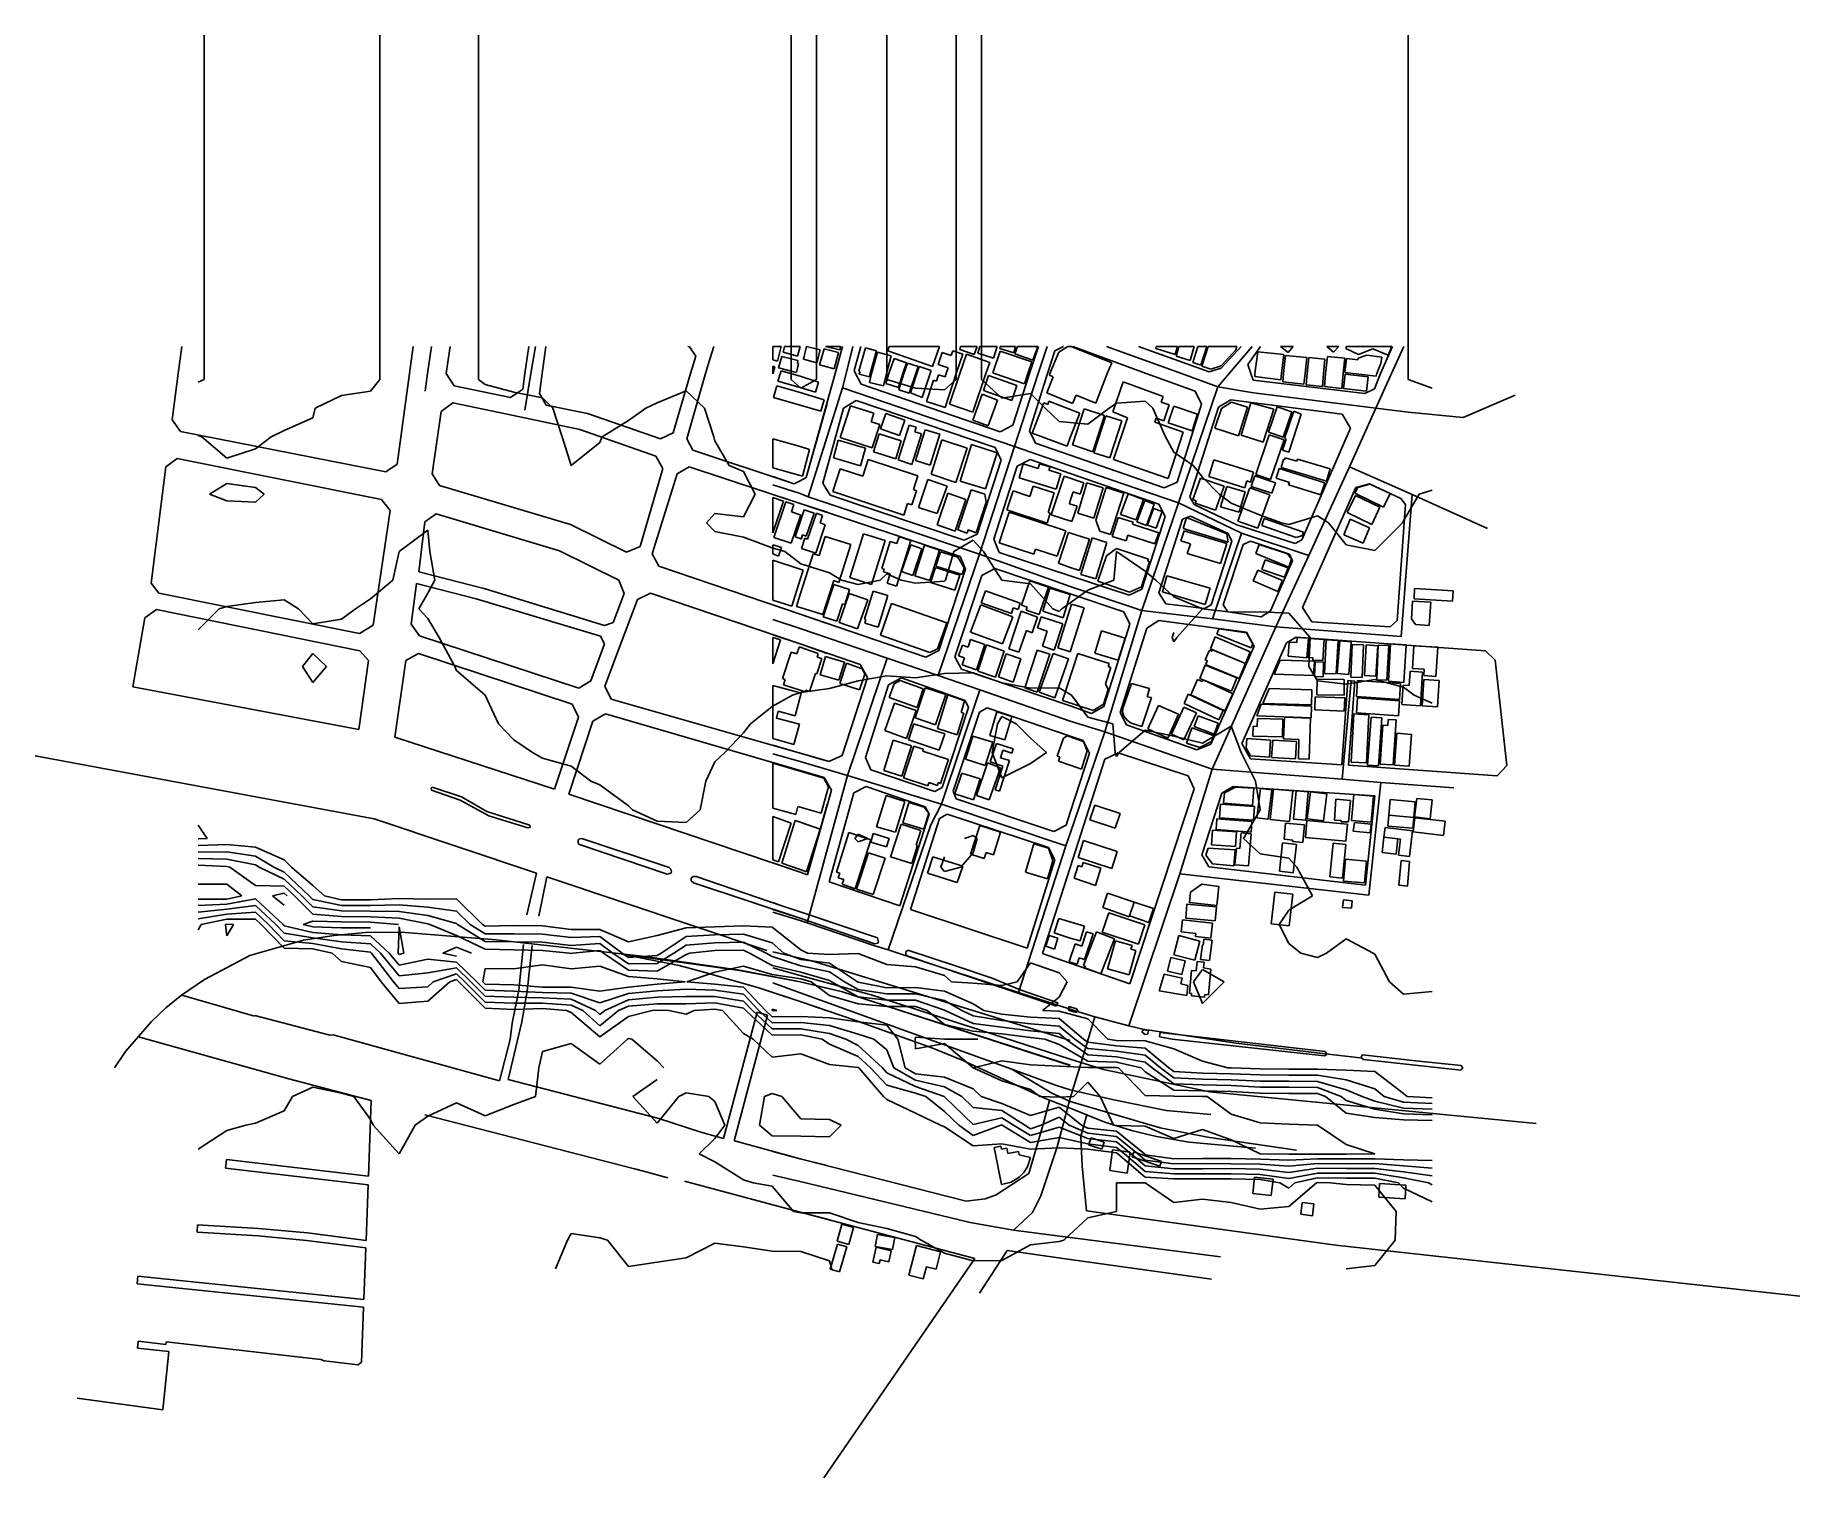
# Model space of a CAD drawing. Header units: metres. Extents: x -278 to 351, y -295 to 220.
import ezdxf

# ---------------------------------------------------------------- set-up
doc = ezdxf.new("R2010")
doc.units = ezdxf.units.M

msp = doc.modelspace()

# ---------------------------------------------------------------- linework, layer by layer
at = {"layer": 'BUILDINGS', "color": 2}
for p, q in [((-15.08, 104.18), (-15.08, 109.03)), ((-15.08, 109.03), (-12.17, 109.03)), ((-12.17, 109.03), (-13.38, 103.69)), ((-11.44, 106.97), (-10.95, 109.03)), ((-6.34, 105.51), (-11.44, 106.97)), ((-10.95, 109.03), (-5.37, 109.03)), ((-5.37, 109.03), (-6.34, 105.51)), ((-4.16, 104.42), (-3.07, 109.03)), ((-3.07, 109.03), (1.78, 107.82)), ((1.78, 107.82), (0.57, 103.21)), ((1.54, 102.48), (3.24, 108.18)), ((3.24, 108.18), (8.33, 106.85)), ((8.82, 107.82), (3.72, 109.03)), ((3.72, 109.03), (9.06, 109.03)), ((9.06, 109.03), (8.82, 107.82)), ((15.61, 100.17), (17.92, 108.54)), ((17.92, 108.54), (21.92, 107.45)), ((21.92, 107.45), (19.61, 99.33)), ((20.1, 99.33), (22.16, 106.97)), ((22.16, 106.97), (27.14, 105.63)), ((25.92, 107.45), (26.41, 109.03)), ((41.81, 101.87), (25.92, 107.45)), ((26.41, 109.03), (44.36, 109.03)), ((44.36, 109.03), (41.81, 101.87)), ((48.48, 105.75), (49.09, 107.45)), ((49.09, 107.45), (52.61, 106.24)), ((51.52, 107.94), (51.76, 109.03)), ((56.73, 106.12), (51.52, 107.94)), ((51.76, 109.03), (57.7, 109.03)), ((57.7, 109.03), (56.73, 106.12)), ((57.95, 106.6), (58.67, 109.03)), ((58.67, 109.03), (64.86, 109.03)), ((63.28, 99.57), (65.95, 107.33)), ((64.86, 109.03), (63.53, 104.78)), ((65.83, 108.3), (65.95, 109.03)), ((70.8, 106.72), (65.83, 108.3)), ((65.95, 109.03), (71.41, 109.03)), ((65.95, 107.33), (77.23, 103.45)), ((71.41, 109.03), (70.8, 106.72)), ((71.17, 106.36), (72.14, 109.03)), ((72.14, 109.03), (79.42, 109.03)), ((79.42, 109.03), (77.6, 104.06)), ((83.66, 99.33), (86.82, 106.97)), ((86.82, 106.97), (90.09, 109.03)), ((90.09, 109.03), (91.3, 109.03)), ((91.3, 109.03), (105.74, 103.21)), ((121.51, 108.3), (121.63, 109.03)), ((128.3, 106.12), (121.51, 108.3)), ((121.63, 109.03), (129.15, 109.03)), ((129.15, 109.03), (128.3, 106.12)), ((128.67, 105.51), (129.64, 109.03)), ((129.64, 109.03), (135.1, 109.03)), ((135.1, 109.03), (133.64, 103.93)), ((134.61, 103.33), (136.43, 109.03)), ((136.43, 109.03), (139.58, 109.03)), ((139.58, 109.03), (137.52, 102.36)), ((137.89, 101.99), (140.07, 109.03)), ((140.07, 109.03), (150.38, 109.03)), ((150.02, 107.82), (144.8, 102.12)), ((150.38, 109.03), (150.02, 107.82)), ((156.81, 99.33), (157.78, 107.09)), ((157.78, 107.09), (167.12, 106.12)), ((168.58, 106.85), (165.91, 109.03)), ((165.91, 109.03), (170.39, 109.03)), ((170.39, 109.03), (168.58, 106.85)), ((184.83, 106.97), (182.4, 109.03)), ((182.4, 109.03), (186.65, 109.03)), ((186.65, 109.03), (184.83, 106.97)), ((189.2, 108.3), (189.44, 109.03)), ((193.69, 106.12), (189.2, 108.3)), ((189.44, 109.03), (205.57, 109.03)), ((198.78, 108.18), (193.69, 106.12)), ((204.24, 105.88), (198.78, 108.18)), ((205.57, 109.03), (204.24, 105.88)), ((-13.38, 103.69), (-15.08, 104.18)), ((-15.08, 101.99), (-14.35, 101.75)), ((-15.08, 99.2), (-15.08, 101.99)), ((-14.35, 101.75), (-15.08, 99.2)), ((-13.02, 101.39), (-11.92, 105.39)), ((-6.71, 99.69), (-13.02, 101.39)), ((-11.92, 105.39), (-6.22, 103.93)), ((-5.98, 102.96), (-6.71, 99.69)), ((-6.22, 103.93), (-6.34, 103.09)), ((-6.34, 103.09), (-5.98, 102.96)), ((0.57, 103.21), (-4.16, 104.42)), ((6.76, 101.02), (1.54, 102.48)), ((8.33, 106.85), (6.76, 101.02)), ((27.14, 105.63), (25.44, 99.33)), ((26.29, 99.33), (28.11, 104.66)), ((28.11, 104.66), (32.59, 103.21)), ((32.59, 103.21), (31.26, 99.33)), ((31.62, 99.33), (32.96, 103.09)), ((32.96, 103.09), (36.72, 101.87)), ((33.93, 92.41), (37.08, 101.87)), ((36.72, 101.87), (35.87, 99.33)), ((37.08, 101.87), (41.33, 100.42)), ((43.88, 102.6), (45.33, 106.85)), ((47.39, 101.39), (43.88, 102.6)), ((45.33, 106.85), (48.48, 105.75)), ((46.67, 99.33), (47.39, 101.39)), ((52.61, 106.24), (50.3, 99.33)), ((51.52, 99.33), (53.94, 106.24)), ((53.94, 106.24), (62.31, 103.33)), ((63.53, 104.78), (57.95, 106.6)), ((62.31, 103.33), (60.86, 99.33)), ((77.6, 104.06), (71.17, 106.36)), ((77.23, 103.45), (75.78, 99.33)), ((105.74, 103.21), (104.16, 99.33)), ((133.64, 103.93), (128.67, 105.51)), ((137.52, 102.36), (134.61, 103.33)), ((141.04, 100.9), (137.89, 101.99)), ((144.8, 102.12), (141.04, 100.9)), ((167.12, 106.12), (166.27, 99.33)), ((167, 99.33), (167.73, 105.75)), ((167.73, 105.75), (175.25, 105.03)), ((175.25, 105.03), (174.64, 99.33)), ((175.37, 99.33), (175.97, 105.03)), ((175.97, 105.03), (181.68, 104.42)), ((181.68, 104.42), (181.19, 99.33)), ((181.92, 99.33), (182.65, 105.39)), ((182.65, 105.39), (188.83, 104.78)), ((188.83, 104.78), (188.23, 99.33)), ((188.83, 99.69), (189.44, 104.66)), ((189.44, 104.66), (193.44, 104.18)), ((193.44, 104.18), (193.56, 104.78)), ((193.56, 104.78), (196.72, 105.88)), ((196.72, 105.88), (202.06, 105.15)), ((201.69, 102.96), (200.24, 99.33)), ((202.06, 105.15), (201.69, 102.96)), ((-14.84, 90.83), (-13.62, 94.96)), ((-13.62, 94.96), (-5.37, 92.53)), ((-13.26, 96.66), (-12.17, 100.3)), ((-5.37, 94.35), (-13.26, 96.66)), ((-12.17, 100.3), (-5.37, 98.35)), ((-5.37, 98.35), (1.18, 96.29)), ((1.18, 96.29), (0.08, 92.65)), ((15.98, 99.93), (15.61, 100.17)), ((15.73, 99.33), (15.98, 99.93)), ((15.73, 99.08), (15.73, 99.33)), ((19.37, 98.11), (15.73, 99.08)), ((19.61, 99.33), (19.37, 98.11)), ((19.37, 96.17), (20.1, 99.33)), ((24.35, 94.96), (19.37, 96.17)), ((25.44, 99.33), (24.35, 94.96)), ((25.19, 95.81), (26.29, 99.33)), ((29.68, 94.35), (25.19, 95.81)), ((31.26, 99.33), (29.68, 94.35)), ((29.8, 93.5), (31.62, 99.33)), ((35.87, 99.33), (33.56, 92.29)), ((40.96, 99.33), (38.17, 90.83)), ((39.63, 89.38), (42.18, 97.02)), ((41.33, 100.42), (40.96, 99.33)), ((42.18, 97.02), (43.27, 96.66)), ((43.27, 96.66), (44, 98.84)), ((44, 98.84), (46.3, 98.11)), ((50.3, 99.33), (46.3, 87.19)), ((46.3, 98.11), (46.67, 99.33)), ((47.88, 88.41), (51.52, 99.33)), ((60.86, 99.33), (56.25, 85.5)), ((60.01, 93.26), (61.83, 98.6)), ((61.83, 98.6), (71.9, 95.08)), ((63.89, 99.33), (63.28, 99.57)), ((74.57, 95.69), (63.89, 99.33)), ((71.9, 95.08), (70.08, 89.74)), ((75.78, 99.33), (74.57, 95.69)), ((82.57, 92.41), (84.88, 98.11)), ((83.54, 98.72), (83.66, 99.33)), ((84.88, 98.11), (83.54, 98.72)), ((104.16, 99.33), (100.04, 88.77)), ((106.1, 85.62), (109.86, 96.41)), ((109.86, 96.41), (124.06, 91.2)), ((156.81, 98.23), (156.81, 99.33)), ((166.03, 97.14), (156.81, 98.23)), ((166.27, 99.33), (166.03, 97.14)), ((166.76, 96.41), (167, 99.33)), ((174.28, 95.56), (166.76, 96.41)), ((174.64, 99.33), (174.28, 95.56)), ((175, 95.32), (175.37, 99.33)), ((180.83, 94.72), (175, 95.32)), ((181.19, 99.33), (180.83, 94.72)), ((181.55, 94.72), (181.92, 99.33)), ((187.74, 93.99), (181.55, 94.72)), ((188.23, 99.33), (187.74, 93.99)), ((188.35, 93.99), (188.95, 99.08)), ((191.87, 99.33), (188.83, 99.69)), ((188.95, 99.08), (197.2, 98.11)), ((199.99, 98.35), (191.87, 99.33)), ((197.2, 98.11), (196.6, 93.02)), ((200.24, 99.33), (199.99, 98.35)), ((-5.37, 88.04), (-14.84, 90.83)), ((0.08, 92.65), (-5.37, 94.35)), ((-5.37, 92.53), (3.24, 89.98)), ((3.24, 89.98), (2.03, 85.86)), ((33.56, 92.29), (29.8, 93.5)), ((38.17, 90.83), (33.93, 92.41)), ((46.3, 87.19), (39.63, 89.38)), ((56.25, 85.5), (47.88, 88.41)), ((56.25, 82.71), (59.52, 91.93)), ((59.52, 91.93), (64.98, 89.86)), ((70.08, 89.74), (60.01, 93.26)), ((64.98, 89.86), (61.71, 80.64)), ((77.36, 78.1), (81.48, 88.89)), ((81.48, 88.89), (82.94, 88.29)), ((90.94, 89.01), (82.57, 92.41)), ((82.94, 88.29), (83.3, 89.5)), ((83.3, 89.5), (94.34, 85.25)), ((91.79, 88.65), (90.94, 89.01)), ((93, 91.56), (91.79, 88.65)), ((100.04, 88.77), (93, 91.56)), ((124.06, 91.2), (123.33, 89.14)), ((123.33, 89.14), (126.24, 88.17)), ((126.24, 88.17), (124.3, 82.46)), ((144.92, 86.83), (148.44, 89.14)), ((148.44, 89.14), (154.14, 87.32)), ((151.84, 77.37), (155.35, 88.89)), ((155.35, 88.89), (163.48, 86.59)), ((196.6, 93.02), (188.35, 93.99)), ((2.03, 85.86), (-5.37, 88.04)), ((8.94, 76.52), (12.58, 87.8)), ((12.58, 87.8), (20.95, 85.25)), ((20.95, 85.25), (19.98, 82.1)), ((19.98, 82.1), (23.01, 81.13)), ((23.25, 79.55), (25.19, 85.13)), ((25.19, 85.13), (31.99, 82.71)), ((31.99, 82.71), (30.05, 77.25)), ((61.71, 80.64), (56.25, 82.71)), ((94.34, 85.25), (90.94, 76.52)), ((91.79, 73.85), (95.91, 86.71)), ((95.91, 86.71), (103.19, 84.4)), ((103.19, 84.4), (98.95, 71.43)), ((99.31, 71.06), (103.68, 84.28)), ((103.68, 84.28), (109.38, 82.46)), ((109.38, 82.46), (105.01, 69.24)), ((111.32, 83.56), (106.1, 85.62)), ((106.35, 68.64), (111.32, 83.56)), ((121.63, 83.43), (121.15, 81.98)), ((121.15, 81.98), (131.21, 78.46)), ((124.3, 82.46), (121.63, 83.43)), ((125.88, 81.74), (127.82, 87.68)), ((127.82, 87.68), (136.31, 84.89)), ((136.31, 84.89), (134.37, 78.95)), ((142.5, 79.8), (144.92, 86.83)), ((154.14, 87.32), (150.87, 77.13)), ((163.48, 86.59), (159.72, 74.82)), ((161.66, 78.46), (164.69, 87.44)), ((164.69, 87.44), (169.91, 85.62)), ((169.91, 85.62), (166.88, 76.64)), ((167.36, 76.16), (170.64, 85.86)), ((173.31, 84.89), (168.82, 71.3)), ((170.64, 85.86), (173.31, 84.89)), ((-15.08, 76.03), (-5.37, 73.25)), ((-15.08, 65.72), (-15.08, 76.03)), ((6.51, 69.24), (8.21, 75.55)), ((8.21, 75.55), (17.92, 72.76)), ((20.34, 72.88), (8.94, 76.52)), ((23.01, 81.13), (20.34, 72.88)), ((20.83, 71.43), (22.77, 77.85)), ((22.77, 77.85), (30.65, 75.31)), ((30.05, 77.25), (23.25, 79.55)), ((29.56, 68.51), (33.56, 80.89)), ((33.56, 80.89), (35.99, 80.16)), ((37.93, 77.85), (34.41, 66.94)), ((35.99, 80.16), (35.51, 78.58)), ((35.51, 78.58), (37.93, 77.85)), ((35.75, 68.27), (39.27, 79.31)), ((39.27, 79.31), (44.48, 77.73)), ((44.48, 77.73), (40.96, 66.69)), ((41.33, 63.42), (45.21, 75.67)), ((45.21, 75.67), (54.19, 72.76)), ((89.85, 73.37), (77.36, 78.1)), ((90.94, 76.52), (89.85, 73.37)), ((134.37, 78.95), (125.88, 81.74)), ((131.21, 78.46), (125.88, 61.84)), ((150.87, 77.13), (142.5, 79.8)), ((159.72, 74.82), (151.84, 77.37)), ((157.05, 63.3), (161.9, 77.49)), ((166.88, 76.64), (161.66, 78.46)), ((161.9, 77.49), (167.24, 75.67)), ((167.24, 75.67), (162.39, 61.48)), ((166.63, 72.03), (167.97, 75.91)), ((167.97, 75.91), (167.36, 76.16)), ((-5.37, 73.25), (-1.98, 72.27)), ((-1.98, 72.27), (-4.52, 62.69)), ((16.1, 66.45), (6.51, 69.24)), ((17.92, 72.76), (16.1, 66.45)), ((28.71, 68.88), (20.83, 71.43)), ((30.65, 75.31), (28.71, 68.88)), ((54.19, 72.76), (50.18, 60.51)), ((51.64, 60.99), (55.76, 73.97)), ((55.76, 73.97), (64.86, 71.06)), ((64.86, 71.06), (60.74, 58.2)), ((98.95, 71.43), (91.79, 73.85)), ((105.01, 69.24), (99.31, 71.06)), ((168.82, 71.3), (166.63, 72.03)), ((167.36, 68.51), (167.6, 69.24)), ((167.6, 69.24), (171.73, 68.03)), ((-5.37, 62.93), (-15.08, 65.72)), ((-4.52, 62.69), (-5.37, 62.93)), ((6.27, 57.23), (8.94, 65.36)), ((8.94, 65.36), (16.95, 62.69)), ((16.95, 62.69), (18.89, 68.64)), ((18.89, 68.64), (36.6, 62.81)), ((34.41, 66.94), (29.56, 68.51)), ((40.96, 66.69), (35.75, 68.27)), ((50.18, 60.51), (41.33, 63.42)), ((72.75, 62.09), (74.2, 67.18)), ((74.2, 67.18), (79.54, 65.48)), ((79.54, 65.48), (80.02, 67.18)), ((80.02, 67.18), (83.78, 66.09)), ((83.78, 66.09), (83.3, 64.88)), ((83.3, 64.88), (87.54, 63.54)), ((87.54, 63.54), (85.97, 58.08)), ((125.88, 61.84), (106.35, 68.64)), ((140.31, 62.57), (142.13, 68.51)), ((142.13, 68.51), (156.32, 64.15)), ((156.32, 64.15), (155.23, 60.63)), ((162.39, 61.48), (157.05, 63.3)), ((164.33, 61.96), (165.42, 65.48)), ((165.42, 65.48), (181.68, 60.39)), ((166.15, 65.85), (167, 68.64)), ((182.28, 60.99), (166.15, 65.85)), ((167, 68.64), (167.36, 68.51)), ((171.73, 68.03), (171.97, 68.76)), ((171.97, 68.76), (183.62, 65.36)), ((183.62, 65.36), (182.28, 60.99)), ((31.62, 48.86), (6.27, 57.23)), ((36.11, 57.48), (34.41, 52.5)), ((36.6, 62.81), (35.02, 57.96)), ((35.02, 57.96), (36.11, 57.48)), ((36.84, 51.53), (40.11, 61.48)), ((40.11, 61.48), (47.03, 59.17)), ((47.03, 59.17), (43.51, 49.35)), ((43.51, 45.35), (47.27, 56.63)), ((47.27, 56.63), (53.7, 54.44)), ((50.91, 43.53), (55.64, 57.84)), ((60.74, 58.2), (51.64, 60.99)), ((55.64, 57.84), (60.49, 56.26)), ((68.38, 50.68), (70.56, 57.48)), ((70.56, 57.48), (76.51, 55.53)), ((85.97, 58.08), (72.75, 62.09)), ((76.51, 55.53), (77.72, 59.17)), ((77.72, 59.17), (85.24, 56.75)), ((85.24, 56.75), (83.06, 49.71)), ((84.15, 48.98), (88.76, 62.69)), ((88.76, 62.69), (95.79, 60.39)), ((92.03, 57.11), (90.94, 53.96)), ((94.46, 56.26), (92.03, 57.11)), ((93.61, 49.47), (96.88, 60.39)), ((95.79, 60.39), (94.46, 56.26)), ((96.88, 60.39), (102.71, 58.57)), ((102.71, 58.57), (99.31, 47.77)), ((100.04, 47.04), (103.8, 58.69)), ((103.8, 58.69), (109.99, 56.63)), ((109.99, 56.63), (105.25, 41.95)), ((134.61, 54.44), (137.4, 61.96)), ((137.4, 61.96), (145.77, 59.17)), ((153.17, 58.57), (140.31, 62.57)), ((145.77, 59.17), (142.74, 50.56)), ((144.56, 51.77), (146.74, 59.05)), ((146.74, 59.05), (153.29, 57.11)), ((150.74, 46.68), (154.99, 58.57)), ((153.29, 57.11), (151.11, 49.83)), ((153.9, 61.11), (153.17, 58.57)), ((155.23, 60.63), (153.9, 61.11)), ((154.99, 58.57), (162.15, 56.02)), ((155.47, 59.05), (156.81, 62.81)), ((162.87, 56.63), (155.47, 59.05)), ((156.81, 62.81), (164.09, 60.39)), ((164.09, 60.39), (162.87, 56.63)), ((169.06, 60.51), (164.33, 61.96)), ((168.7, 59.66), (169.06, 60.51)), ((180.34, 56.02), (168.7, 59.66)), ((181.68, 60.39), (180.34, 56.02)), ((192.35, 56.63), (193.44, 58.69)), ((202.66, 51.65), (192.35, 56.63)), ((193.44, 58.69), (197.81, 59.9)), ((197.81, 59.9), (204.97, 56.51)), ((-15.08, 55.17), (-11.32, 53.84)), ((-15.08, 42.56), (-15.08, 55.17)), ((-11.32, 53.84), (-15.08, 42.56)), ((-14.71, 40.86), (-10.47, 53.59)), ((-10.47, 53.59), (-7.56, 52.62)), ((-7.56, 52.62), (-8.41, 49.95)), ((-5.37, 46.44), (-3.92, 50.68)), ((-3.92, 50.68), (-0.4, 49.47)), ((32.96, 52.99), (31.62, 48.86)), ((34.41, 52.5), (32.96, 52.99)), ((43.51, 49.35), (36.84, 51.53)), ((53.7, 54.44), (49.94, 43.16)), ((60.98, 53.47), (57.34, 42.56)), ((60.49, 56.26), (60.98, 53.47)), ((82.69, 45.95), (68.38, 50.68)), ((90.94, 53.96), (90.7, 52.87)), ((90.7, 52.87), (93.37, 52.02)), ((93.37, 52.02), (91.55, 46.56)), ((108.89, 49.11), (111.56, 56.38)), ((111.56, 56.38), (117.02, 54.44)), ((117.02, 54.44), (114.47, 47.16)), ((114.72, 46.44), (117.51, 54.08)), ((117.51, 54.08), (120.9, 52.74)), ((120.9, 52.74), (118.11, 45.1)), ((118.48, 45.22), (120.66, 51.17)), ((120.66, 51.17), (123.69, 50.08)), ((135.82, 53.96), (134.61, 54.44)), ((135.46, 53.11), (135.82, 53.96)), ((142.74, 50.56), (135.46, 53.11)), ((151.11, 49.83), (144.56, 51.77)), ((162.15, 56.02), (157.78, 44.13)), ((189.68, 49.71), (192.59, 55.78)), ((192.59, 55.78), (201.33, 51.65)), ((201.33, 51.65), (198.42, 45.47)), ((204.97, 56.51), (202.66, 51.65)), ((-5.37, 48.26), (-8.53, 38.8)), ((-8.41, 49.95), (-5.37, 48.98)), ((-7.19, 41.1), (-5.37, 46.44)), ((-5.37, 48.98), (-5.13, 48.86)), ((-5.13, 48.86), (-5.37, 48.26)), ((-0.4, 49.47), (-3.19, 41.34)), ((-2.71, 40.25), (0.45, 49.47)), ((3.6, 45.35), (0.21, 35.28)), ((0.45, 49.47), (2.63, 48.74)), ((2.63, 48.74), (1.78, 46.07)), ((1.78, 46.07), (3.6, 45.35)), ((49.94, 43.16), (43.51, 45.35)), ((65.59, 38.92), (69.11, 49.83)), ((69.11, 49.83), (89.36, 43.28)), ((83.78, 49.47), (82.69, 45.95)), ((83.06, 49.71), (83.78, 49.47)), ((91.55, 46.56), (84.15, 48.98)), ((99.31, 47.77), (93.61, 49.47)), ((101.49, 43.16), (100.04, 47.04)), ((105.86, 41.22), (108.04, 48.01)), ((108.04, 48.01), (113.38, 46.32)), ((114.47, 47.16), (108.89, 49.11)), ((113.38, 46.32), (113.14, 45.59)), ((113.14, 45.59), (122.48, 42.56)), ((118.11, 45.1), (114.72, 46.44)), ((121.63, 44.13), (118.48, 45.22)), ((123.69, 50.08), (121.63, 44.13)), ((131.21, 44.01), (132.43, 48.01)), ((132.43, 48.01), (146.74, 42.19)), ((157.78, 44.13), (150.74, 46.68)), ((159.23, 45.1), (160.08, 47.65)), ((171.49, 40.86), (159.23, 45.1)), ((160.08, 47.65), (174.16, 42.8)), ((188.47, 41.83), (190.77, 47.41)), ((198.42, 45.47), (189.68, 49.71)), ((190.77, 47.41), (197.69, 44.25)), ((197.69, 44.25), (195.38, 38.8)), ((-15.08, 37.95), (-14.96, 38.19)), ((-15.08, 35.03), (-15.08, 37.95)), ((-14.96, 38.19), (-12.05, 37.22)), ((-8.53, 38.8), (-14.71, 40.86)), ((-5.37, 40.49), (-7.19, 41.1)), ((-5.01, 40.25), (-5.37, 40.49)), ((-4.52, 41.83), (-5.01, 40.25)), ((-4.89, 36.98), (-3.68, 40.61)), ((-3.19, 41.34), (-4.52, 41.83)), ((-3.68, 40.61), (-2.71, 40.25)), ((1.42, 34.43), (3.6, 41.22)), ((3.6, 41.22), (12.7, 38.31)), ((12.7, 38.31), (8.45, 24.85)), ((12.34, 26.54), (17.19, 42.19)), ((17.19, 42.19), (24.95, 39.77)), ((24.95, 39.77), (20.1, 24.12)), ((23.74, 29.82), (26.77, 39.4)), ((26.77, 39.4), (29.08, 38.67)), ((34.05, 39.77), (28.95, 23.51)), ((29.08, 38.67), (29.93, 41.1)), ((29.93, 41.1), (34.05, 39.77)), ((30.77, 28.73), (34.05, 38.19)), ((34.05, 38.19), (38.05, 36.85)), ((35.51, 27.15), (39.02, 38.07)), ((39.02, 38.07), (44.36, 36.37)), ((54.19, 42.43), (50.91, 43.53)), ((54.55, 43.53), (54.19, 42.43)), ((57.34, 42.56), (54.55, 43.53)), ((77.96, 34.91), (65.59, 38.92)), ((89.36, 43.28), (86.33, 34.19)), ((86.7, 31.64), (90.33, 42.68)), ((90.33, 42.68), (97.86, 40.25)), ((97.86, 40.25), (94.22, 29.09)), ((94.7, 27.64), (98.7, 40.74)), ((98.7, 40.74), (104.04, 39.04)), ((104.04, 39.04), (100.04, 26.06)), ((105.25, 41.95), (101.49, 43.16)), ((110.83, 39.64), (105.86, 41.22)), ((111.44, 41.71), (110.83, 39.64)), ((121.15, 38.55), (111.44, 41.71)), ((122.48, 42.56), (121.15, 38.55)), ((130.36, 39.64), (131.58, 43.28)), ((133.76, 38.55), (130.36, 39.64)), ((147.23, 39.16), (131.21, 44.01)), ((131.58, 43.28), (146.74, 38.67)), ((132.67, 35.16), (133.76, 38.55)), ((146.74, 38.67), (144.56, 31.52)), ((146.74, 42.19), (147.23, 39.16)), ((157.05, 35.16), (158.26, 38.31)), ((158.26, 38.31), (168.45, 35.03)), ((173.79, 41.58), (171.49, 40.86)), ((174.16, 42.8), (173.79, 41.58)), ((195.38, 38.8), (188.47, 41.83)), ((-13.02, 34.19), (-15.08, 35.03)), ((-15.08, 32.73), (-5.37, 29.58)), ((-15.08, 18.54), (-15.08, 32.73)), ((-12.05, 37.22), (-13.02, 34.19)), ((-5.37, 20.48), (-0.76, 35.03)), ((0.21, 35.28), (-4.89, 36.98)), ((-0.76, 35.03), (1.42, 34.43)), ((38.05, 36.85), (34.78, 27.27)), ((44.36, 36.37), (40.84, 25.45)), ((43.03, 30.67), (44.72, 35.76)), ((44.72, 35.76), (50.91, 33.82)), ((50.91, 33.82), (53.09, 30.06)), ((78.57, 36.73), (77.96, 34.91)), ((86.33, 34.19), (78.57, 36.73)), ((90.94, 30.18), (86.7, 31.64)), ((100.77, 25.21), (103.92, 34.31)), ((103.92, 34.31), (107.44, 36.98)), ((107.44, 36.98), (118.84, 33.09)), ((119.2, 32.12), (116.29, 23.27)), ((118.84, 33.09), (118.6, 32.37)), ((118.6, 32.37), (119.2, 32.12)), ((144.56, 31.52), (132.67, 35.16)), ((168.82, 30.3), (157.05, 35.16)), ((159.23, 29.45), (160.45, 32.85)), ((160.45, 32.85), (168.58, 30.06)), ((168.45, 35.03), (169.79, 33.09)), ((169.79, 33.09), (168.82, 30.3)), ((-5.37, 25.82), (-8.29, 16.35)), ((-5.37, 29.58), (-4.28, 29.21)), ((-4.28, 29.21), (-5.37, 25.82)), ((6.64, 25.45), (2.75, 13.32)), ((8.45, 24.85), (6.64, 25.45)), ((20.1, 24.12), (12.34, 26.54)), ((24.59, 29.58), (23.74, 29.82)), ((24.35, 28.61), (24.59, 29.58)), ((26.77, 27.88), (24.35, 28.61)), ((25.68, 24.6), (26.77, 27.88)), ((34.78, 27.27), (30.77, 28.73)), ((40.84, 25.45), (35.51, 27.15)), ((41.09, 24.85), (42.9, 30.18)), ((42.9, 30.18), (51.52, 27.39)), ((52.37, 27.64), (43.03, 30.67)), ((51.52, 27.39), (49.82, 22.06)), ((53.09, 30.06), (52.37, 27.64)), ((73.59, 16.72), (76.51, 25.33)), ((76.51, 25.33), (83.18, 23.15)), ((94.22, 29.09), (90.94, 30.18)), ((100.04, 26.06), (94.7, 27.64)), ((112.05, 21.33), (100.77, 25.21)), ((123.81, 21.45), (125.39, 27.15)), ((125.39, 27.15), (140.8, 22.78)), ((156.2, 25.33), (157.78, 29.21)), ((164.94, 21.57), (156.2, 25.33)), ((157.78, 29.21), (166.63, 25.45)), ((167.36, 26.66), (159.23, 29.45)), ((166.63, 25.45), (164.94, 21.57)), ((168.58, 30.06), (167.36, 26.66)), ((-6.71, 16.23), (-5.37, 20.48)), ((2.87, 12.59), (6.64, 24.12)), ((6.64, 24.12), (12.21, 22.3)), ((8.58, 10.53), (12.09, 20.84)), ((12.21, 22.3), (10.52, 16.96)), ((12.09, 20.84), (18.77, 18.66)), ((17.55, 11.74), (20.71, 21.69)), ((20.71, 21.69), (25.92, 20.11)), ((25.92, 20.11), (22.4, 8.83)), ((28.95, 23.51), (25.68, 24.6)), ((49.82, 22.06), (41.09, 24.85)), ((59.16, 17.57), (60.74, 21.81)), ((60.74, 21.81), (73.11, 17.45)), ((83.18, 23.15), (79.9, 13.32)), ((81.12, 14.53), (83.66, 22.78)), ((83.66, 22.78), (90.94, 20.48)), ((90.94, 20.48), (88.39, 12.23)), ((116.29, 23.27), (112.05, 21.33)), ((139.1, 16.96), (123.81, 21.45)), ((140.8, 22.78), (139.1, 16.96)), ((213.58, 19.02), (213.7, 22.66)), ((227.17, 18.17), (213.58, 19.02)), ((213.7, 22.66), (227.41, 21.81)), ((227.41, 21.81), (227.17, 18.17)), ((-8.29, 16.35), (-15.08, 18.54)), ((-5.37, 15.87), (-6.71, 16.23)), ((2.75, 13.32), (-5.37, 15.87)), ((7.73, 11.02), (2.87, 12.59)), ((9.79, 17.2), (7.73, 11.02)), ((10.52, 16.96), (9.79, 17.2)), ((18.77, 18.66), (15.13, 8.23)), ((23.25, 6.04), (27.26, 17.32)), ((27.26, 17.32), (46.91, 10.41)), ((55.4, 7.13), (59.04, 16.84)), ((59.04, 16.84), (70.44, 12.59)), ((69.96, 13.69), (59.16, 17.57)), ((70.44, 12.59), (66.8, 2.89)), ((68.99, 1.19), (73.47, 14.53)), ((70.56, 15.75), (69.96, 13.69)), ((72.38, 15.14), (70.56, 15.75)), ((73.11, 17.45), (72.38, 15.14)), ((73.47, 14.53), (79.3, 12.47)), ((75.54, 15.99), (73.59, 16.72)), ((75.17, 14.9), (75.54, 15.99)), ((79.9, 13.32), (75.17, 14.9)), ((79.3, 8.59), (80.63, 12.59)), ((80.63, 12.59), (88.27, 10.05)), ((88.39, 12.23), (81.12, 14.53)), ((86.57, 1.43), (91.43, 17.08)), ((95.91, 15.75), (90.94, 0.1)), ((91.43, 17.08), (95.91, 15.75)), ((212.61, 11.87), (212.97, 18.17)), ((212.97, 18.17), (219.52, 17.81)), ((219.52, 17.81), (218.92, 9.44)), ((15.13, 8.23), (8.58, 10.53)), ((18.04, 11.62), (17.55, 11.74)), ((17.67, 10.29), (18.04, 11.62)), ((22.4, 8.83), (17.67, 10.29)), ((46.91, 10.41), (43.63, 1.19)), ((66.8, 2.89), (55.4, 7.13)), ((75.29, 7.62), (72.62, -0.02)), ((77.36, 6.89), (75.29, 7.62)), ((79.3, 12.47), (77.36, 6.89)), ((82.69, 7.38), (79.3, 8.59)), ((80.99, 2.04), (82.69, 7.38)), ((88.27, 10.05), (85.24, 0.71)), ((99.67, -0.39), (102.1, 7.5)), ((102.1, 7.5), (110.47, 4.95)), ((143.22, 6.41), (143.95, 8.23)), ((155.47, 1.43), (143.22, 6.41)), ((143.95, 8.23), (153.78, 6.89)), ((153.78, 6.89), (156.08, 2.77)), ((214.06, 9.8), (212.61, 11.87)), ((218.92, 9.44), (214.06, 9.8)), ((-15.08, 5.19), (-12.41, 4.34)), ((-15.08, -4.27), (-15.08, 5.19)), ((-12.41, 4.34), (-15.08, -4.27)), ((-6.59, -0.63), (-5.74, 1.68)), ((-5.74, 1.68), (-5.37, 1.68)), ((-5.37, 1.68), (1.06, -0.51)), ((40.84, -0.14), (23.25, 6.04)), ((43.63, 1.19), (40.84, -0.14)), ((51.15, -1.36), (52.49, 2.4)), ((52.49, 2.4), (54.55, 1.68)), ((54.55, 1.68), (55.4, 4.47)), ((55.4, 4.47), (60.49, 2.65)), ((60.49, 2.65), (57.46, -6.33)), ((57.95, -6.82), (61.1, 2.53)), ((61.1, 2.53), (67.41, 0.34)), ((67.41, 0.34), (64.25, -9)), ((72.62, -0.02), (68.99, 1.19)), ((74.69, -12.76), (79.17, 0.71)), ((79.17, 0.71), (83.66, -0.75)), ((85.24, 0.71), (80.99, 2.04)), ((90.94, 0.1), (86.57, 1.43)), ((110.47, 4.95), (108.04, -2.93)), ((139.1, -2.81), (140.55, 0.71)), ((140.55, 0.71), (141.52, 0.34)), ((140.92, 1.19), (142.62, 5.44)), ((153.41, -4.15), (140.92, 1.19)), ((141.52, 0.34), (141.65, 0.83)), ((141.65, 0.83), (153.41, -4.15)), ((142.62, 5.44), (155.11, 0.1)), ((155.11, 0.1), (153.41, -4.15)), ((156.08, 2.77), (155.47, 1.43)), ((168.58, -1.48), (168.94, 3.5)), ((168.94, 3.5), (171.73, 3.37)), ((171.73, 3.37), (171.85, 5.19)), ((171.85, 5.19), (175.85, 4.95)), ((175.85, 4.95), (175.25, -2.08)), ((175.61, -1.96), (176.1, 4.83)), ((176.1, 4.83), (181.43, 4.47)), ((181.43, 4.47), (180.95, -3.05)), ((181.55, -7.66), (182.16, 4.34)), ((182.16, 4.34), (186.41, 4.1)), ((186.41, 4.1), (185.8, -7.79)), ((186.16, -7.66), (187.01, 3.98)), ((187.01, 3.98), (191.14, 3.62)), ((191.14, 3.62), (190.29, -8.03)), ((191.02, -9), (191.5, 2.65)), ((191.5, 2.65), (195.5, 2.53)), ((195.5, 2.53), (195.02, -9.12)), ((195.87, -8.39), (196.48, 2.53)), ((196.48, 2.53), (200.6, 2.16)), ((200.6, 2.16), (199.87, -8.63)), ((200.24, -9.97), (200.72, 2.4)), ((200.72, 2.4), (204.48, 2.28)), ((204.48, 2.28), (203.87, -10.09)), ((204.36, -10.45), (205.09, 2.89)), ((205.09, 2.89), (210.67, 2.53)), ((210.67, 2.53), (209.82, -10.82)), ((212.97, -5.84), (213.46, 2.16)), ((213.46, 2.16), (221.95, 1.68)), ((221.95, 1.68), (221.34, -8.76)), ((-11.68, -9.48), (-8.53, -0.02)), ((-8.53, -0.02), (-6.59, -0.63)), ((2.39, -2.33), (0.57, -7.79)), ((1.06, -0.51), (0.69, -1.84)), ((0.69, -1.84), (2.39, -2.33)), ((1.78, -8.15), (3.72, -1.6)), ((3.72, -1.6), (10.4, -3.66)), ((10.4, -3.66), (8.45, -10.09)), ((8.82, -11.18), (11.12, -4.03)), ((11.12, -4.03), (16.7, -5.97)), ((16.7, -5.97), (17.67, -7.91)), ((53.22, -2.08), (51.15, -1.36)), ((52.37, -4.63), (53.22, -2.08)), ((57.46, -6.33), (52.37, -4.63)), ((65.35, -8.88), (68.14, -0.63)), ((68.14, -0.63), (73.35, -2.45)), ((73.35, -2.45), (70.56, -10.7)), ((83.66, -0.75), (79.17, -14.34)), ((79.9, -14.34), (84.88, -0.51)), ((84.88, -0.51), (90.33, -2.45)), ((90.33, -2.45), (85.48, -16.4)), ((88.15, -17.25), (93.61, -0.51)), ((93.61, -0.51), (104.77, -4.15)), ((108.04, -2.93), (99.67, -0.39)), ((105.38, -5.48), (103.56, -11.3)), ((104.77, -4.15), (104.41, -5.12)), ((104.41, -5.12), (105.38, -5.48)), ((137.16, -9.48), (139.1, -4.75)), ((139.83, -3.18), (139.1, -2.81)), ((139.1, -4.75), (150.38, -9.24)), ((139.22, -4.51), (139.83, -3.18)), ((151.11, -9.48), (139.22, -4.51)), ((153.41, -4.15), (151.11, -9.48)), ((163.6, -7.91), (165.79, -2.93)), ((165.79, -2.93), (178.04, -3.3)), ((175.25, -2.08), (168.58, -1.48)), ((177.43, -2.08), (175.61, -1.96)), ((177.43, -2.93), (177.43, -2.08)), ((180.95, -3.05), (177.43, -2.93)), ((178.04, -3.3), (177.67, -8.39)), ((178.04, -8.76), (178.28, -3.54)), ((178.28, -3.54), (181.19, -3.66)), ((181.19, -3.66), (181.07, -8.88)), ((217.1, -6.09), (212.97, -5.84)), ((216.98, -8.39), (217.1, -6.09)), ((-15.08, -11.91), (-5.37, -14.58)), ((-15.08, -30.83), (-15.08, -11.91)), ((-10.71, -9.85), (-11.68, -9.48)), ((-11.32, -11.67), (-10.71, -9.85)), ((-5.37, -13.61), (-11.32, -11.67)), ((0.08, -7.66), (-1.98, -14.09)), ((0.57, -7.79), (0.08, -7.66)), ((8.45, -10.09), (1.78, -8.15)), ((15.85, -13.49), (8.82, -11.18)), ((17.67, -7.91), (15.85, -13.49)), ((26.41, -16.28), (28.11, -11.3)), ((28.11, -11.3), (30.29, -10.21)), ((30.29, -10.21), (38.54, -13.12)), ((64.25, -9), (57.95, -6.82)), ((70.56, -10.7), (65.35, -8.88)), ((103.56, -11.3), (104.41, -13.37)), ((109.74, -20.16), (112.78, -11.18)), ((112.78, -11.18), (119.2, -13)), ((133.88, -15.31), (136.31, -9.85)), ((136.31, -9.85), (138.01, -10.58)), ((148.44, -13.97), (137.16, -9.48)), ((138.01, -10.58), (138.37, -9.97)), ((138.37, -9.97), (148.92, -14.94)), ((150.38, -9.24), (148.44, -13.97)), ((177.67, -8.39), (163.6, -7.91)), ((181.07, -8.88), (178.04, -8.76)), ((178.89, -15.31), (179.01, -9.73)), ((179.01, -9.73), (188.59, -9.85)), ((185.8, -7.79), (181.55, -7.66)), ((190.29, -8.03), (186.16, -7.66)), ((188.59, -9.85), (188.59, -15.43)), ((195.02, -9.12), (191.02, -9)), ((192.96, -15.91), (193.32, -10.21)), ((193.32, -10.21), (208.73, -11.18)), ((199.87, -8.63), (195.87, -8.39)), ((203.87, -10.09), (200.24, -9.97)), ((209.82, -10.82), (204.36, -10.45)), ((208.73, -11.18), (208.36, -17)), ((209.21, -18.7), (209.58, -11.79)), ((209.58, -11.79), (211.76, -11.91)), ((211.76, -11.91), (212.12, -6.82)), ((212.12, -6.82), (216.49, -7.18)), ((216.49, -7.18), (215.76, -19.19)), ((216.37, -19.19), (216.98, -9.85)), ((221.34, -8.76), (216.98, -8.39)), ((216.98, -9.85), (222.43, -10.21)), ((222.43, -10.21), (221.83, -19.55)), ((-5.01, -14.7), (-7.19, -22.71)), ((-3.55, -14.21), (-5.37, -13.61)), ((-5.37, -14.58), (-5.01, -14.7)), ((-3.31, -13.61), (-3.55, -14.21)), ((-1.98, -14.09), (-3.31, -13.61)), ((24.83, -28.04), (28.23, -18.22)), ((36.35, -19.79), (26.41, -16.28)), ((28.23, -18.22), (35.99, -20.89)), ((35.63, -23.43), (39.27, -12.76)), ((38.54, -13.12), (36.35, -19.79)), ((39.27, -12.76), (46.54, -15.19)), ((46.54, -15.19), (42.9, -25.98)), ((43.63, -27.32), (47.27, -15.31)), ((47.27, -15.31), (53.22, -17.37)), ((53.22, -17.37), (52, -21.61)), ((79.17, -14.34), (74.69, -12.76)), ((85.48, -16.4), (79.9, -14.34)), ((99.07, -20.89), (88.15, -17.25)), ((102.83, -18.58), (99.07, -20.89)), ((104.41, -13.37), (102.83, -18.58)), ((119.93, -16.28), (116.41, -26.59)), ((119.2, -13), (118.36, -16.03)), ((118.36, -16.03), (119.93, -16.28)), ((131.58, -18.34), (133.03, -15.06)), ((143.95, -24.16), (131.58, -18.34)), ((133.03, -15.06), (145.41, -20.89)), ((146.01, -21.01), (133.88, -15.31)), ((148.92, -14.94), (146.01, -21.01)), ((157.42, -22.71), (158.99, -18.58)), ((158.99, -18.58), (176.95, -19.31)), ((159.6, -18.34), (161.9, -13)), ((176.95, -18.82), (159.6, -18.34)), ((161.9, -13), (177.07, -13.49)), ((177.07, -13.49), (176.95, -18.82)), ((178.16, -20.64), (178.28, -16.03)), ((178.28, -16.03), (188.83, -16.4)), ((188.59, -15.43), (178.89, -15.31)), ((188.83, -16.4), (188.59, -21.13)), ((208.36, -17), (192.96, -15.91)), ((192.96, -21.74), (193.32, -16.4)), ((193.32, -16.4), (208.36, -17.37)), ((208.36, -17.37), (208, -22.71)), ((215.76, -19.19), (209.21, -18.7)), ((-13.14, -21.13), (-13.74, -23.55)), ((-13.74, -23.55), (-5.62, -25.74)), ((-7.19, -22.71), (-13.14, -21.13)), ((35.99, -20.89), (32.59, -30.83)), ((42.9, -25.98), (35.63, -23.43)), ((52.97, -21.86), (50.67, -29.5)), ((52, -21.61), (52.97, -21.86)), ((62.31, -29.74), (64.74, -21.37)), ((64.74, -21.37), (70.08, -22.95)), ((70.08, -22.95), (67.65, -31.32)), ((109.62, -21.49), (109.74, -20.16)), ((109.99, -22.83), (109.62, -21.49)), ((111.32, -24.4), (109.99, -22.83)), ((112.65, -25.37), (111.32, -24.4)), ((118.6, -27.44), (122.36, -19.07)), ((122.36, -19.07), (129.52, -22.22)), ((129.52, -22.22), (125.76, -30.71)), ((127.09, -29.26), (131.46, -19.67)), ((131.46, -19.67), (135.94, -21.74)), ((135.94, -21.74), (131.46, -31.32)), ((135.1, -26.59), (136.55, -22.71)), ((136.55, -22.71), (143.71, -25.37)), ((145.41, -20.89), (143.95, -24.16)), ((176.82, -23.43), (157.42, -22.71)), ((157.54, -26.59), (157.66, -23.68)), ((157.66, -23.68), (166.76, -23.92)), ((166.76, -23.92), (166.63, -30.23)), ((167, -30.95), (167.36, -23.19)), ((167.36, -23.19), (176.58, -23.55)), ((176.58, -23.55), (176.1, -38.23)), ((176.95, -19.31), (176.82, -23.43)), ((188.59, -21.13), (178.16, -20.64)), ((191.14, -39.32), (191.99, -22.1)), ((191.99, -22.1), (197.45, -22.46)), ((208, -22.71), (192.96, -21.74)), ((197.45, -22.46), (196.6, -39.57)), ((196.96, -40.42), (198.17, -23.19)), ((198.17, -23.19), (202.06, -23.43)), ((202.06, -23.43), (200.84, -40.66)), ((204.12, -26.22), (204.24, -24.04)), ((204.24, -24.04), (207.15, -24.16)), ((207.15, -24.16), (206.06, -40.29)), ((221.83, -19.55), (216.37, -19.19)), ((-7.56, -33.02), (-15.08, -30.83)), ((-5.62, -25.74), (-7.56, -33.02)), ((24.47, -42.24), (27.86, -31.44)), ((32.59, -30.83), (24.83, -28.04)), ((27.86, -31.44), (34.29, -33.5)), ((33.32, -31.32), (35.14, -25.62)), ((44.24, -34.96), (33.32, -31.32)), ((35.14, -25.62), (46.18, -29.13)), ((50.67, -29.5), (43.63, -27.32)), ((46.18, -29.13), (44.24, -34.96)), ((53.58, -38.23), (56.25, -29.98)), ((56.25, -29.98), (63.28, -32.17)), ((67.65, -31.32), (62.31, -29.74)), ((86.33, -37.14), (88.51, -30.71)), ((88.51, -30.71), (89.85, -29.86)), ((89.85, -29.86), (95.67, -31.92)), ((116.41, -26.59), (112.65, -25.37)), ((125.76, -30.71), (118.6, -27.44)), ((131.46, -31.32), (127.09, -29.26)), ((132.43, -32.53), (134.25, -27.07)), ((134.25, -27.07), (142.25, -29.86)), ((142.25, -29.26), (135.1, -26.59)), ((142.25, -29.86), (141.28, -31.92)), ((143.71, -25.37), (142.25, -29.26)), ((153.66, -34.35), (153.9, -30.83)), ((153.9, -30.83), (162.39, -31.44)), ((156.08, -29.98), (156.2, -26.47)), ((166.63, -30.23), (156.08, -29.98)), ((156.2, -26.47), (157.54, -26.59)), ((162.39, -31.44), (162.02, -37.5)), ((162.75, -37.63), (163.12, -31.44)), ((163.12, -31.44), (171.61, -31.92)), ((172.46, -31.2), (167, -30.95)), ((172.34, -38.11), (172.46, -31.2)), ((201.45, -40.05), (202.42, -26.1)), ((202.42, -26.1), (204.12, -26.22)), ((206.54, -40.42), (207.39, -29.01)), ((207.39, -29.01), (212.61, -29.38)), ((212.61, -29.38), (211.76, -40.78)), ((34.29, -33.5), (30.9, -44.3)), ((31.5, -44.9), (35.14, -33.62)), ((35.14, -33.62), (38.54, -34.71)), ((38.54, -34.71), (38.42, -35.32)), ((38.42, -35.32), (47.51, -38.35)), ((63.28, -32.17), (60.62, -40.54)), ((62.43, -39.2), (64.62, -32.65)), ((64.62, -32.65), (70.56, -34.59)), ((66.92, -34.96), (66.07, -37.75)), ((70.08, -36.05), (66.92, -34.96)), ((70.56, -34.59), (70.08, -36.05)), ((87.18, -37.38), (86.33, -37.14)), ((86.7, -38.96), (87.18, -37.38)), ((97.01, -35.2), (94.94, -41.75)), ((95.67, -31.92), (97.01, -35.2)), ((137.16, -34.11), (132.43, -32.53)), ((141.28, -31.92), (137.16, -34.11)), ((155.23, -37.02), (153.66, -34.35)), ((162.02, -37.5), (155.23, -37.02)), ((171.24, -38.11), (162.75, -37.63)), ((171.61, -31.92), (171.24, -38.11)), ((-15.08, -39.69), (-5.37, -42.48)), ((-15.08, -55.7), (-15.08, -39.69)), ((-5.37, -42.48), (3.12, -45.03)), ((30.9, -44.3), (24.47, -42.24)), ((47.51, -38.35), (44.72, -46.85)), ((49.82, -50.61), (52.25, -43.21)), ((52.25, -43.21), (58.8, -45.27)), ((60.62, -40.54), (53.58, -38.23)), ((57.46, -51.21), (61.46, -39.57)), ((61.46, -39.57), (66.07, -41.27)), ((66.07, -41.27), (62.07, -52.79)), ((66.92, -40.78), (62.43, -39.2)), ((64.13, -49.15), (66.92, -40.78)), ((69.23, -38.72), (65.71, -49.64)), ((66.07, -37.75), (69.23, -38.72)), ((90.94, -40.42), (86.7, -38.96)), ((94.94, -41.75), (90.94, -40.42)), ((176.1, -38.23), (172.34, -38.11)), ((196.6, -39.57), (191.14, -39.32)), ((200.84, -40.66), (196.96, -40.42)), ((206.06, -40.29), (201.45, -40.05)), ((211.76, -40.78), (206.54, -40.42)), ((4.69, -48.06), (2.15, -57.52)), ((3.12, -45.03), (4.69, -48.06)), ((40.11, -47.69), (31.5, -44.9)), ((40.48, -46.6), (40.11, -47.69)), ((43.63, -47.57), (40.48, -46.6)), ((43.88, -46.6), (43.63, -47.57)), ((44.72, -46.85), (43.88, -46.6)), ((58.8, -45.27), (56.49, -52.79)), ((65.71, -49.64), (64.13, -49.15)), ((145.53, -53.88), (145.89, -50.24)), ((145.89, -50.24), (149.89, -48.18)), ((149.89, -48.18), (156.45, -48.54)), ((156.45, -48.54), (155.96, -54.73)), ((157.42, -59.1), (158.75, -48.66)), ((158.75, -48.66), (162.87, -49.15)), ((162.87, -49.15), (161.54, -59.58)), ((162.27, -59.7), (163.36, -48.91)), ((163.36, -48.91), (170.27, -49.51)), ((170.27, -49.51), (169.06, -60.43)), ((170.52, -59.58), (171.49, -49.51)), ((171.49, -49.51), (175.73, -49.88)), ((175.73, -49.88), (174.88, -59.95)), ((175.37, -59.46), (176.58, -49.88)), ((176.58, -49.88), (182.4, -50.61)), ((-6.95, -58.01), (-15.08, -55.7)), ((-6.22, -55.09), (-6.95, -58.01)), ((-5.37, -55.34), (-6.22, -55.09)), ((2.15, -57.52), (-5.37, -55.34)), ((21.92, -62.37), (25.32, -51.21)), ((25.32, -51.21), (31.99, -53.27)), ((31.99, -53.27), (28.59, -64.31)), ((31.26, -60.92), (33.44, -53.64)), ((33.44, -53.64), (38.9, -55.34)), ((38.9, -55.34), (40.48, -57.52)), ((56.49, -52.79), (49.82, -50.61)), ((62.07, -52.79), (57.46, -51.21)), ((97.98, -59.82), (99.67, -54.61)), ((99.67, -54.61), (108.77, -57.64)), ((144.19, -59.1), (144.56, -54.24)), ((144.56, -54.24), (156.69, -55.09)), ((155.96, -54.73), (145.53, -53.88)), ((156.69, -55.09), (156.32, -59.95)), ((182.4, -50.61), (181.19, -60.19)), ((185.19, -59.95), (185.68, -52.55)), ((185.68, -52.55), (190.9, -53.03)), ((190.9, -53.03), (190.17, -60.55)), ((191.26, -60.07), (191.99, -50.85)), ((191.99, -50.85), (199.02, -51.45)), ((199.02, -51.45), (198.17, -60.67)), ((204.48, -58.25), (204.97, -52.67)), ((204.97, -52.67), (213.94, -53.4)), ((213.94, -53.4), (213.46, -58.98)), ((213.7, -58.85), (214.55, -52.3)), ((214.55, -52.3), (220.01, -52.79)), ((220.01, -52.79), (219.28, -59.46)), ((-15.08, -58.73), (-8.53, -61.04)), ((-15.08, -74.14), (-15.08, -58.73)), ((-8.53, -61.04), (-13.02, -74.87)), ((-11.92, -75.35), (-7.19, -60.07)), ((-7.19, -60.07), (-5.37, -60.67)), ((-5.37, -60.67), (1.78, -63.22)), ((28.59, -64.31), (21.92, -62.37)), ((26.89, -73.05), (30.65, -61.4)), ((30.65, -61.4), (37.69, -63.71)), ((38.78, -63.22), (31.26, -60.92)), ((40.48, -57.52), (38.78, -63.22)), ((55.4, -72.08), (58.67, -61.89)), ((58.67, -61.89), (66.07, -64.31)), ((106.95, -62.86), (97.98, -59.82)), ((108.77, -57.64), (106.95, -62.86)), ((142.98, -63.34), (143.22, -59.46)), ((143.22, -59.46), (155.72, -60.43)), ((156.32, -59.95), (144.19, -59.1)), ((155.72, -60.43), (155.47, -64.31)), ((161.54, -59.58), (157.42, -59.1)), ((169.06, -60.43), (162.27, -59.7)), ((167.24, -66.74), (167.73, -61.04)), ((167.73, -61.04), (174.4, -61.64)), ((174.88, -59.95), (170.52, -59.58)), ((174.4, -61.64), (173.91, -67.95)), ((174.76, -66.13), (175.25, -60.07)), ((175.25, -60.07), (189.8, -61.4)), ((181.19, -60.19), (175.37, -59.46)), ((187.5, -60.07), (185.19, -59.95)), ((187.5, -60.55), (187.5, -60.07)), ((190.17, -60.55), (187.5, -60.55)), ((189.8, -61.4), (189.2, -67.47)), ((198.17, -60.67), (191.26, -60.07)), ((191.87, -63.95), (192.23, -60.8)), ((192.23, -60.8), (198.17, -61.4)), ((198.17, -61.4), (197.93, -64.56)), ((202.78, -66.01), (203.27, -62.61)), ((203.27, -62.61), (212.97, -63.83)), ((204.12, -62.13), (204.48, -58.25)), ((213.09, -62.86), (204.12, -62.13)), ((204.48, -58.25), (213.46, -58.98)), ((213.46, -58.98), (204.48, -58.25)), ((213.46, -58.98), (213.09, -62.86)), ((213.22, -64.19), (213.82, -59.1)), ((219.28, -59.46), (213.7, -58.85)), ((213.82, -59.1), (224.62, -60.31)), ((224.62, -60.31), (224.01, -65.4)), ((1.78, -63.22), (-3.07, -78.38)), ((7.61, -78.51), (11.97, -64.43)), ((11.97, -64.43), (19.86, -66.98)), ((19.86, -66.98), (14.28, -84.45)), ((19.86, -67.83), (20.71, -64.8)), ((25.44, -69.53), (19.86, -67.83)), ((20.71, -64.8), (26.41, -66.5)), ((26.41, -66.5), (25.44, -69.53)), ((36.48, -69.04), (34.41, -75.47)), ((37.69, -63.71), (35.99, -68.92)), ((35.99, -68.92), (36.48, -69.04)), ((66.07, -64.31), (63.53, -72.32)), ((74.93, -78.51), (77.96, -68.44)), ((77.96, -68.44), (83.18, -70.01)), ((93.73, -73.29), (95.67, -67.22)), ((95.67, -67.22), (107.68, -71.11)), ((141.28, -68.8), (141.65, -63.59)), ((149.89, -69.41), (141.28, -68.8)), ((141.65, -63.59), (150.26, -64.19)), ((155.47, -64.31), (142.98, -63.34)), ((150.26, -64.19), (149.89, -69.41)), ((151.35, -70.14), (151.84, -64.56)), ((151.84, -64.56), (155.47, -64.92)), ((155.47, -64.92), (154.5, -76.32)), ((165.54, -78.14), (166.63, -68.07)), ((166.63, -68.07), (171.61, -68.68)), ((170.27, -67.1), (167.24, -66.74)), ((170.15, -67.59), (170.27, -67.1)), ((173.91, -67.95), (170.15, -67.59)), ((171.61, -68.68), (170.39, -78.75)), ((189.2, -67.47), (174.76, -66.13)), ((183.5, -80.2), (184.71, -68.19)), ((184.71, -68.19), (189.2, -68.68)), ((189.2, -68.68), (187.98, -80.69)), ((197.93, -64.56), (191.87, -63.95)), ((202.18, -71.47), (202.78, -66.01)), ((202.78, -66.01), (207.76, -66.62)), ((208.73, -66.74), (202.78, -66.01)), ((207.76, -66.62), (207.15, -72.08)), ((208, -72.44), (208.73, -66.74)), ((212.97, -63.83), (211.88, -72.93)), ((224.01, -65.4), (213.22, -64.19)), ((-13.02, -74.87), (-15.08, -74.14)), ((-5.37, -77.54), (-11.92, -75.35)), ((14.76, -84.57), (19.01, -71.59)), ((19.01, -71.59), (24.95, -73.53)), ((24.95, -73.53), (20.71, -86.51)), ((34.41, -75.47), (26.89, -73.05)), ((39.99, -78.87), (41.93, -73.05)), ((41.93, -73.05), (52.61, -76.44)), ((60.25, -73.65), (55.4, -72.08)), ((60.98, -71.47), (60.25, -73.65)), ((63.53, -72.32), (60.98, -71.47)), ((84.75, -74.5), (82.81, -80.93)), ((83.18, -70.01), (84.75, -74.5)), ((105.74, -77.17), (93.73, -73.29)), ((95.07, -76.69), (95.55, -75.11)), ((95.55, -75.11), (101.86, -77.05)), ((107.68, -71.11), (105.74, -77.17)), ((139.34, -72.44), (140.07, -70.01)), ((141.65, -75.59), (139.34, -72.44)), ((140.07, -70.01), (149.77, -70.62)), ((149.77, -70.62), (149.29, -76.32)), ((149.65, -75.96), (150.26, -70.01)), ((150.26, -70.01), (151.35, -70.14)), ((188.35, -81.78), (189.08, -73.9)), ((189.08, -73.9), (196.6, -74.62)), ((196.6, -74.62), (195.87, -82.39)), ((207.15, -72.08), (202.18, -71.47)), ((211.88, -72.93), (208, -72.44)), ((208.12, -83.12), (208.97, -74.38)), ((208.97, -74.38), (211.88, -74.75)), ((211.88, -74.75), (211.15, -83.48)), ((-3.07, -78.38), (-5.37, -77.54)), ((8.82, -78.87), (7.61, -78.51)), ((8.21, -80.57), (8.82, -78.87)), ((10.27, -81.17), (8.21, -80.57)), ((9.67, -82.87), (10.27, -81.17)), ((50.67, -82.27), (39.99, -78.87)), ((52.61, -76.44), (50.67, -82.27)), ((82.81, -80.93), (74.93, -78.51)), ((92.28, -80.69), (93.73, -76.2)), ((99.92, -83.24), (92.28, -80.69)), ((93.73, -76.2), (95.07, -76.69)), ((101.86, -77.05), (99.92, -83.24)), ((149.29, -76.32), (141.65, -75.59)), ((154.5, -76.32), (149.65, -75.96)), ((170.39, -78.75), (165.54, -78.14)), ((187.98, -80.69), (183.5, -80.2)), ((195.87, -82.39), (188.35, -81.78)), ((14.28, -84.45), (9.67, -82.87)), ((20.71, -86.51), (14.76, -84.57)), ((102.59, -91.12), (104.28, -86.03)), ((104.28, -86.03), (113.75, -89.18)), ((133.4, -89.3), (133.76, -85.66)), ((133.76, -85.66), (137.89, -82.87)), ((137.89, -82.87), (143.95, -83.6)), ((143.95, -83.6), (143.22, -90.39)), ((162.63, -96.94), (163.84, -85.66)), ((163.84, -85.66), (170.27, -86.39)), ((170.27, -86.39), (168.94, -97.67)), ((211.15, -83.48), (208.12, -83.12)), ((102.34, -99.98), (104.65, -93.06)), ((111.93, -94.52), (102.59, -91.12)), ((104.65, -93.06), (117.51, -97.31)), ((113.75, -89.18), (111.93, -94.52)), ((112.05, -94.15), (113.75, -89.18)), ((118.96, -96.46), (112.05, -94.15)), ((113.75, -89.18), (120.66, -91.49)), ((120.66, -91.49), (118.96, -96.46)), ((132.18, -95), (132.55, -89.91)), ((132.55, -89.91), (143.1, -90.88)), ((143.22, -90.39), (133.4, -89.3)), ((143.1, -90.88), (142.62, -95.85)), ((187.98, -91.12), (188.35, -88.45)), ((191.26, -91.36), (187.98, -91.12)), ((188.35, -88.45), (191.5, -88.82)), ((191.5, -88.82), (191.26, -91.36)), ((85.24, -100.22), (86.82, -95.12)), ((90.94, -102.04), (85.24, -100.22)), ((86.82, -95.12), (96.04, -97.79)), ((96.04, -97.79), (94.46, -103.01)), ((95.07, -104.95), (96.76, -99.86)), ((95.67, -111.86), (100.28, -99.86)), ((99.07, -100.58), (96.04, -109.68)), ((96.76, -99.86), (99.07, -100.58)), ((100.28, -99.86), (106.71, -102.28)), ((115.32, -104.22), (102.34, -99.98)), ((117.51, -97.31), (115.32, -104.22)), ((130.49, -99.86), (130.97, -95.49)), ((135.7, -100.46), (130.49, -99.86)), ((130.97, -95.49), (141.65, -96.7)), ((142.62, -95.85), (132.18, -95)), ((135.58, -101.43), (135.7, -100.46)), ((141.65, -96.7), (141.04, -102.04)), ((168.94, -97.67), (162.63, -96.94)), ((82.21, -104.95), (83.42, -101.07)), ((85.36, -106.04), (82.21, -104.95)), ((83.42, -101.07), (86.57, -102.04)), ((86.57, -102.04), (85.36, -106.04)), ((90.58, -110.41), (92.64, -104.1)), ((94.46, -103.01), (90.94, -102.04)), ((92.64, -104.1), (95.07, -104.95)), ((106.71, -102.28), (101.86, -114.78)), ((104.28, -112.96), (107.07, -103.01)), ((107.07, -103.01), (113.02, -104.71)), ((114.35, -106.53), (111.93, -115.14)), ((113.02, -104.71), (112.53, -106.04)), ((112.53, -106.04), (114.35, -106.53)), ((127.82, -107.98), (129.64, -101.07)), ((129.64, -101.07), (137.16, -103.13)), ((137.16, -103.13), (135.34, -109.92)), ((141.04, -102.04), (135.58, -101.43)), ((137.4, -109.68), (138.13, -104.47)), ((138.13, -104.47), (138.37, -104.59)), ((138.37, -104.59), (138.61, -102.4)), ((138.61, -102.4), (141.52, -102.77)), ((141.52, -102.77), (140.55, -110.05)), ((90.94, -110.65), (90.58, -110.41)), ((93.37, -111.38), (90.94, -110.65)), ((94.09, -109.07), (93.37, -111.38)), ((96.04, -109.68), (94.09, -109.07)), ((96.28, -112.11), (95.67, -111.86)), ((96.16, -112.71), (96.28, -112.11)), ((101.86, -114.78), (96.16, -112.71)), ((111.93, -115.14), (104.28, -112.96)), ((125.63, -113.81), (126.85, -108.95)), ((126.85, -108.95), (131.94, -110.17)), ((135.34, -109.92), (127.82, -107.98)), ((131.94, -110.17), (130.73, -115.02)), ((135.82, -113.68), (136.19, -110.41)), ((136.19, -110.41), (138.73, -110.65)), ((140.55, -110.05), (137.4, -109.68)), ((138.73, -110.65), (138.49, -112.71)), ((138.49, -112.71), (141.04, -113.08)), ((141.04, -113.08), (140.19, -122.3)), ((122.6, -120.84), (124.42, -114.9)), ((124.42, -114.9), (130.85, -116.35)), ((130.73, -115.02), (125.63, -113.81)), ((130.85, -116.35), (130.36, -118.42)), ((130.36, -118.42), (132.91, -119.02)), ((132.91, -119.02), (132.55, -122.54)), ((133.4, -121.69), (134.13, -113.56)), ((134.13, -113.56), (135.82, -113.68)), ((132.55, -122.54), (122.6, -120.84)), ((134.13, -121.81), (133.4, -121.69)), ((134.13, -122.66), (134.13, -121.81)), ((138.86, -123.15), (134.13, -122.66)), ((138.98, -122.18), (138.86, -123.15)), ((140.19, -122.3), (138.98, -122.18)), ((97.49, -175.79), (98.34, -173.25)), ((102.22, -177.37), (97.49, -175.79)), ((98.34, -173.25), (103.07, -174.82)), ((103.07, -174.82), (102.22, -177.37)), ((63.77, -176.76), (66.2, -176.28)), ((66.44, -189.99), (63.77, -176.76)), ((66.2, -176.28), (66.44, -177.37)), ((66.44, -177.37), (68.38, -177.01)), ((68.38, -177.01), (68.74, -178.95)), ((68.74, -178.95), (72.5, -178.22)), ((72.5, -178.22), (72.75, -179.31)), ((72.75, -179.31), (76.75, -180.28)), ((76.75, -180.28), (75.66, -183.68)), ((105.01, -185.01), (105.98, -177.61)), ((105.98, -177.61), (112.29, -178.46)), ((112.29, -178.46), (111.2, -185.86)), ((113.02, -180.04), (113.62, -178.34)), ((122.84, -183.44), (113.02, -180.04)), ((113.62, -178.34), (123.45, -181.74)), ((123.45, -181.74), (122.84, -183.44)), ((72.75, -187.32), (69.83, -189.14)), ((74.44, -185.62), (72.75, -187.32)), ((75.66, -183.68), (74.44, -185.62)), ((111.2, -185.86), (105.01, -185.01)), ((156.08, -193.14), (156.69, -187.32)), ((156.69, -187.32), (163.24, -188.04)), ((163.24, -188.04), (162.63, -193.87)), ((69.83, -189.14), (66.44, -189.99)), ((162.63, -193.87), (156.08, -193.14)), ((200.96, -194.47), (201.21, -189.62)), ((210.3, -195.08), (200.96, -194.47)), ((201.21, -189.62), (210.55, -190.23)), ((210.55, -190.23), (210.3, -195.08)), ((173.18, -200.54), (173.67, -196.41)), ((177.31, -201.15), (173.18, -200.54)), ((173.67, -196.41), (177.79, -196.9)), ((177.79, -196.9), (177.31, -201.15)), ((7.85, -210.12), (9.55, -204.06)), ((9.55, -204.06), (13.67, -205.27)), ((13.67, -205.27), (11.97, -211.34)), ((5.3, -220.19), (7.97, -211.21)), ((11.97, -211.34), (7.85, -210.12)), ((7.97, -211.21), (11.24, -212.18)), ((11.24, -212.18), (8.7, -221.16)), ((20.58, -217.64), (21.8, -212.31)), ((21.43, -212.06), (22.16, -207.82)), ((27.62, -213.16), (21.43, -212.06)), ((21.8, -212.31), (27.14, -213.64)), ((22.16, -207.82), (28.35, -208.91)), ((27.14, -213.64), (26.29, -217.52)), ((28.35, -208.91), (27.62, -213.16)), ((33.44, -222.25), (36.11, -211.7)), ((36.11, -211.7), (44.72, -214)), ((22.77, -218.13), (20.58, -217.64)), ((23.13, -216.79), (22.77, -218.13)), ((26.29, -217.52), (23.13, -216.79)), ((39.63, -219.34), (38.54, -223.59)), ((43.15, -220.19), (39.63, -219.34)), ((44.72, -214), (43.15, -220.19)), ((8.7, -221.16), (5.3, -220.19)), ((38.54, -223.59), (33.44, -222.25))]:
    msp.add_line(p, q, dxfattribs=at)
at = {"layer": 'CONTOUR', "color": 4}
for p, q in [((-217.83, 209.77), (-217.83, 220)), ((-155.19, 209.77), (-155.19, 220)), ((-120.03, 209.77), (-120.03, 220)), ((-8.53, 209.77), (-8.53, 220)), ((0.51, 209.77), (0.51, 220)), ((25.58, 209.77), (25.58, 220)), ((50.22, 209.77), (50.22, 220)), ((59.26, 209.77), (59.26, 220)), ((211.47, 209.77), (211.47, 220)), ((-217.83, 199.53), (-217.83, 209.77)), ((-155.19, 199.53), (-155.19, 209.77)), ((-120.03, 199.53), (-120.03, 209.77)), ((-8.53, 199.53), (-8.53, 209.77)), ((0.51, 199.53), (0.51, 209.77)), ((25.58, 199.53), (25.58, 209.77)), ((50.22, 199.53), (50.22, 209.77)), ((59.26, 199.53), (59.26, 209.77)), ((211.47, 199.53), (211.47, 209.77)), ((-217.83, 189.3), (-217.83, 199.53)), ((-155.19, 189.3), (-155.19, 199.53)), ((-120.03, 189.3), (-120.03, 199.53)), ((-8.53, 189.3), (-8.53, 199.53)), ((0.51, 189.3), (0.51, 199.53)), ((25.58, 189.3), (25.58, 199.53)), ((50.22, 189.3), (50.22, 199.53)), ((59.26, 189.3), (59.26, 199.53)), ((211.47, 189.3), (211.47, 199.53)), ((-217.83, 179.07), (-217.83, 189.3)), ((-155.19, 179.07), (-155.19, 189.3)), ((-120.03, 179.07), (-120.03, 189.3)), ((-8.53, 179.07), (-8.53, 189.3)), ((0.51, 179.07), (0.51, 189.3)), ((25.58, 179.07), (25.58, 189.3)), ((50.22, 179.07), (50.22, 189.3)), ((59.26, 179.07), (59.26, 189.3)), ((211.47, 179.07), (211.47, 189.3)), ((-217.83, 168.84), (-217.83, 179.07)), ((-155.19, 168.84), (-155.19, 179.07)), ((-120.03, 168.84), (-120.03, 179.07)), ((-8.53, 168.84), (-8.53, 179.07)), ((0.51, 168.84), (0.51, 179.07)), ((25.58, 168.84), (25.58, 179.07)), ((50.22, 168.84), (50.22, 179.07)), ((59.26, 168.84), (59.26, 179.07)), ((211.47, 168.84), (211.47, 179.07)), ((-217.83, 158.6), (-217.83, 168.84)), ((-155.19, 158.6), (-155.19, 168.84)), ((-120.03, 158.6), (-120.03, 168.84)), ((-8.53, 158.6), (-8.53, 168.84)), ((0.51, 158.6), (0.51, 168.84)), ((25.58, 158.6), (25.58, 168.84)), ((50.22, 158.6), (50.22, 168.84)), ((59.26, 158.6), (59.26, 168.84)), ((211.47, 158.6), (211.47, 168.84)), ((-217.83, 148.37), (-217.83, 158.6)), ((-155.19, 148.37), (-155.19, 158.6)), ((-120.03, 148.37), (-120.03, 158.6)), ((-8.53, 148.37), (-8.53, 158.6)), ((0.51, 148.37), (0.51, 158.6)), ((25.58, 148.37), (25.58, 158.6)), ((50.22, 148.37), (50.22, 158.6)), ((59.26, 148.37), (59.26, 158.6)), ((211.47, 148.37), (211.47, 158.6)), ((-217.83, 138.14), (-217.83, 148.37)), ((-155.19, 138.14), (-155.19, 148.37)), ((-120.03, 138.14), (-120.03, 148.37)), ((-8.53, 138.14), (-8.53, 148.37)), ((0.51, 138.14), (0.51, 148.37)), ((25.58, 138.14), (25.58, 148.37)), ((50.22, 138.14), (50.22, 148.37)), ((59.26, 138.14), (59.26, 148.37)), ((211.47, 138.14), (211.47, 148.37)), ((-217.83, 127.91), (-217.83, 138.14)), ((-155.19, 127.91), (-155.19, 138.14)), ((-120.03, 127.91), (-120.03, 138.14)), ((-8.53, 127.91), (-8.53, 138.14)), ((0.51, 127.91), (0.51, 138.14)), ((25.58, 127.91), (25.58, 138.14)), ((50.22, 127.91), (50.22, 138.14)), ((59.26, 127.91), (59.26, 138.14)), ((211.47, 127.91), (211.47, 138.14)), ((-217.83, 117.67), (-217.83, 127.91)), ((-155.19, 117.67), (-155.19, 127.91)), ((-120.03, 117.67), (-120.03, 127.91)), ((-8.53, 117.67), (-8.53, 127.91)), ((0.51, 117.67), (0.51, 127.91)), ((25.58, 117.67), (25.58, 127.91)), ((50.22, 117.67), (50.22, 127.91)), ((59.26, 117.67), (59.26, 127.91)), ((211.47, 117.67), (211.47, 127.91)), ((-217.83, 107.44), (-217.83, 117.67)), ((-155.19, 107.44), (-155.19, 117.67)), ((-120.03, 107.44), (-120.03, 117.67)), ((-8.53, 107.44), (-8.53, 117.67)), ((0.51, 107.44), (0.51, 117.67)), ((25.58, 107.44), (25.58, 117.67)), ((50.22, 107.44), (50.22, 117.67)), ((59.26, 107.44), (59.26, 117.67)), ((211.47, 107.44), (211.47, 117.67)), ((-217.83, 97.21), (-217.83, 107.44)), ((-155.19, 97.21), (-155.19, 107.44)), ((-120.03, 97.21), (-120.03, 107.44)), ((-8.53, 97.21), (-8.53, 107.44)), ((0.51, 97.21), (0.51, 107.44)), ((25.58, 97.21), (25.58, 107.44)), ((50.22, 97.21), (50.22, 107.44)), ((59.26, 97.21), (59.26, 107.44)), ((211.47, 97.21), (211.47, 107.44)), ((-217.83, 97.21), (-220, 96.2)), ((-155.19, 97.21), (-158.6, 93.04)), ((-117.67, 95.46), (-120.03, 97.21)), ((-107.44, 92.63), (-117.67, 95.46)), ((-5.12, 94.08), (-8.53, 97.21)), ((0.51, 97.21), (-5.12, 94.08)), ((25.58, 97.21), (25.58, 97.21)), ((35.81, 94.14), (25.58, 97.21)), ((50.22, 97.21), (46.05, 93.58)), ((66.51, 90.56), (59.26, 97.21)), ((220, 94.11), (211.47, 97.21)), ((-178.26, 86.98), (-168.84, 91.46)), ((-158.6, 93.04), (-168.84, 91.46)), ((-97.21, 90.63), (-107.44, 92.63)), ((-93.56, 86.98), (-97.21, 90.63)), ((-60.37, 86.98), (-56.28, 88.9)), ((-46.05, 93.12), (-56.28, 88.9)), ((-39.47, 86.98), (-46.05, 93.12)), ((46.05, 93.58), (35.81, 94.14)), ((76.74, 92.27), (66.51, 90.56)), ((82.04, 86.98), (76.74, 92.27)), ((104.81, 86.98), (107.44, 88.79)), ((117.67, 89.45), (107.44, 88.79)), ((120.43, 86.98), (117.67, 89.45)), ((-179.07, 83.57), (-189.3, 79.02)), ((-178.26, 86.98), (-179.07, 83.57)), ((-90.23, 76.74), (-93.56, 86.98)), ((-75.95, 76.74), (-66.51, 82.59)), ((-60.37, 86.98), (-66.51, 82.59)), ((-36.15, 76.74), (-39.47, 86.98)), ((86.98, 82.2), (82.04, 86.98)), ((97.21, 81.32), (86.98, 82.2)), ((104.81, 86.98), (97.21, 81.32)), ((124.89, 76.74), (120.43, 86.98)), ((-218.72, 76.74), (-220, 77.28)), ((-209.77, 69.2), (-218.72, 76.74)), ((-194.02, 76.74), (-199.53, 72.53)), ((-194.02, 76.74), (-189.3, 79.02)), ((-86.98, 66.51), (-90.23, 76.74)), ((-75.95, 76.74), (-76.74, 74.69)), ((-35.81, 75.28), (-36.15, 76.74)), ((127.91, 71.32), (124.89, 76.74)), ((-199.53, 72.53), (-209.77, 69.2)), ((-86.98, 66.51), (-76.74, 74.69)), ((-30.7, 66.51), (-35.81, 75.28)), ((134.73, 66.51), (127.91, 71.32)), ((-86.98, 66.51), (-86.98, 66.51)), ((-86.98, 66.51), (-86.98, 66.51)), ((-25.58, 64.39), (-30.7, 66.51)), ((-21.38, 56.28), (-25.58, 64.39)), ((138.14, 62.42), (134.73, 66.51)), ((-215.91, 56.28), (-209.77, 60.12)), ((-199.53, 58.64), (-209.77, 60.12)), ((-196.46, 56.28), (-199.53, 58.64)), ((143.99, 56.28), (138.14, 62.42)), ((215.35, 56.28), (220, 57.74)), ((-209.77, 53.92), (-215.91, 56.28)), ((-199.53, 53.49), (-209.77, 53.92)), ((-196.46, 56.28), (-199.53, 53.49)), ((-21.38, 56.28), (-25.58, 48.17)), ((148.37, 53.11), (143.99, 56.28)), ((158.6, 48.84), (148.37, 53.11)), ((215.35, 56.28), (209.77, 46.84)), ((-38.74, 46.05), (-35.81, 49.46)), ((-35.81, 42.98), (-38.74, 46.05)), ((-25.58, 48.17), (-35.81, 49.46)), ((166.28, 46.05), (158.6, 48.84)), ((168.84, 45.46), (166.28, 46.05)), ((170.89, 46.05), (168.84, 45.46)), ((170.89, 46.05), (179.07, 48.53)), ((182.97, 46.05), (179.07, 48.53)), ((189.3, 38.22), (182.97, 46.05)), ((209.42, 46.05), (199.53, 36.16)), ((209.42, 46.05), (209.77, 46.84)), ((-148.37, 35.81), (-138.14, 43.49)), ((-137.44, 35.81), (-138.14, 43.49)), ((-25.58, 40.93), (-35.81, 42.98)), ((-15.35, 37.16), (-25.58, 40.93)), ((49.46, 35.81), (56.28, 39.91)), ((60, 35.81), (56.28, 39.91)), ((199.53, 36.16), (189.3, 38.22)), ((-150.56, 25.58), (-148.37, 35.81)), ((-148.37, 35.81), (-148.37, 35.81)), ((-135.58, 25.58), (-137.44, 35.81)), ((-10.87, 35.81), (-15.35, 37.16)), ((-5.12, 31.43), (-10.87, 35.81)), ((46.44, 25.58), (49.46, 35.81)), ((66.51, 25.58), (60, 35.81)), ((106.51, 25.58), (107.44, 35.81)), ((117.67, 28.84), (107.44, 35.81)), ((-150.56, 25.58), (-158.6, 18.96)), ((-135.58, 25.58), (-138.14, 20.93)), ((5.12, 28.23), (-5.12, 31.43)), ((9.33, 25.58), (5.12, 28.23)), ((15.35, 24.03), (9.33, 25.58)), ((23.22, 25.58), (15.35, 24.03)), ((23.22, 25.58), (25.58, 27.94)), ((30.7, 25.58), (25.58, 27.94)), ((35.81, 24.52), (30.7, 25.58)), ((46.05, 25.27), (35.81, 24.52)), ((46.44, 25.58), (46.05, 25.27)), ((66.51, 25.58), (66.51, 25.58)), ((76.74, 24.3), (66.51, 25.58)), ((106.51, 25.58), (97.21, 22.05)), ((121.44, 25.58), (117.67, 28.84)), ((127.91, 19.73), (121.44, 25.58)), ((-163.94, 15.35), (-158.6, 18.96)), ((-141.37, 15.35), (-138.14, 20.93)), ((84.7, 15.35), (76.74, 24.3)), ((87.95, 15.35), (97.21, 22.05)), ((138.14, 15.35), (127.91, 19.73)), ((-212.56, 15.35), (-220, 7.91)), ((-212.56, 15.35), (-209.77, 16.25)), ((-199.53, 17.62), (-209.77, 16.25)), ((-189.3, 18.67), (-199.53, 17.62)), ((-184.19, 15.35), (-189.3, 18.67)), ((-179.07, 10.01), (-184.19, 15.35)), ((-163.94, 15.35), (-168.84, 11.72)), ((-138.14, 11.94), (-141.37, 15.35)), ((86.98, 14.5), (84.7, 15.35)), ((87.95, 15.35), (86.98, 14.5)), ((128.99, 5.12), (138.14, 15.35)), ((148.37, 14.19), (138.14, 15.35)), ((158.6, 14.33), (148.37, 14.19)), ((168.84, 13.89), (158.6, 14.33)), ((176.51, 5.12), (168.84, 13.89)), ((-168.84, 11.72), (-179.07, 10.01)), ((-134.05, 5.12), (-138.14, 11.94)), ((127.29, 5.12), (127.91, 6.98)), ((-128.51, -5.12), (-134.05, 5.12)), ((127.91, 3.66), (127.29, 5.12)), ((128.99, 5.12), (127.91, 3.66)), ((176.04, -5.12), (176.51, 5.12)), ((-182.75, -5.12), (-179.07, -0.51)), ((-179.07, -10.87), (-182.75, -5.12)), ((-174.22, -5.12), (-179.07, -0.51)), ((-174.22, -5.12), (-179.07, -10.87)), ((-127.91, -6.58), (-128.51, -5.12)), ((179.07, -10.23), (176.04, -5.12)), ((-117.67, -15.35), (-127.91, -6.58)), ((15.35, -10.23), (5.12, -12.96)), ((25.58, -8.53), (15.35, -10.23)), ((35.81, -9.21), (25.58, -8.53)), ((46.05, -7.68), (35.81, -9.21)), ((56.28, -7.48), (46.05, -7.68)), ((66.51, -10.97), (56.28, -7.48)), ((76.74, -12.91), (66.51, -10.97)), ((189.3, -11.51), (179.07, -10.23)), ((199.53, -9.84), (189.3, -11.51)), ((209.77, -12.6), (199.53, -9.84)), ((-117.67, -15.35), (-117.67, -15.35)), ((-112.87, -25.58), (-117.67, -15.35)), ((-8.04, -15.35), (-15.35, -19.44)), ((-8.04, -15.35), (-5.12, -14.4)), ((5.12, -12.96), (-5.12, -14.4)), ((86.98, -12.79), (76.74, -12.91)), ((91.33, -15.35), (86.98, -12.79)), ((97.21, -23.19), (91.33, -15.35)), ((213.54, -15.35), (209.77, -12.6)), ((220, -18.2), (213.54, -15.35)), ((-23.02, -25.58), (-15.35, -19.44)), ((65.05, -25.58), (66.51, -23.02)), ((71.62, -25.58), (66.51, -23.02)), ((106.16, -25.58), (97.21, -23.19)), ((-107.44, -31.38), (-112.87, -25.58)), ((-100.79, -35.81), (-107.44, -31.38)), ((-32.2, -35.81), (-25.58, -28.78)), ((-23.02, -25.58), (-25.58, -28.78)), ((63.1, -35.81), (65.05, -25.58)), ((76.74, -30.7), (71.62, -25.58)), ((82.43, -35.81), (76.74, -30.7)), ((107.01, -35.81), (106.16, -25.58)), ((108.37, -35.81), (117.67, -27.94)), ((127.91, -30.08), (117.67, -27.94)), ((138.14, -32.54), (127.91, -30.08)), ((148.37, -26.43), (138.14, -32.54)), ((151.89, -35.81), (148.37, -26.43)), ((-97.21, -37.86), (-100.79, -35.81)), ((-32.2, -35.81), (-35.81, -39.22)), ((66.51, -44.85), (63.1, -35.81)), ((82.43, -35.81), (76.74, -39.75)), ((107.44, -37.27), (107.01, -35.81)), ((108.37, -35.81), (107.44, -37.27)), ((156.98, -46.05), (151.89, -35.81)), ((-86.98, -40.73), (-97.21, -37.86)), ((-79.97, -46.05), (-86.98, -40.73)), ((-38.96, -46.05), (-35.81, -39.22)), ((76.74, -39.75), (66.51, -44.85)), ((-76.74, -47.38), (-79.97, -46.05)), ((-66.51, -54.9), (-76.74, -47.38)), ((-41.01, -56.28), (-38.96, -46.05)), ((158.6, -56.28), (156.98, -46.05)), ((-65.09, -56.28), (-66.51, -54.9)), ((-56.28, -60.29), (-65.09, -56.28)), ((-41.01, -56.28), (-46.05, -60.86)), ((152.7, -66.51), (158.6, -56.28)), ((-216.75, -66.51), (-220, -61.74)), ((-46.05, -60.86), (-56.28, -60.29)), ((-216.75, -66.51), (-220, -66.67)), ((-209.77, -68.72), (-220, -69.01)), ((-199.53, -69.58), (-209.77, -68.72)), ((14.17, -66.51), (15.35, -64.98)), ((15.35, -67.74), (14.17, -66.51)), ((18.76, -66.51), (15.35, -64.98)), ((18.76, -66.51), (15.35, -67.74)), ((53.21, -66.51), (56.28, -65.45)), ((57.81, -66.51), (56.28, -65.45)), ((57.81, -66.51), (56.28, -71.62)), ((158.6, -71.99), (152.7, -66.51)), ((-209.77, -71.31), (-220, -71.36)), ((-209.77, -73.91), (-220, -73.7)), ((-199.53, -72.78), (-209.77, -71.31)), ((-199.53, -75.97), (-209.77, -73.91)), ((-189.3, -74.12), (-199.53, -69.58)), ((-192.99, -76.74), (-199.53, -72.78)), ((-186.68, -76.74), (-189.3, -74.12)), ((44.85, -76.74), (46.05, -73.02)), ((51.9, -76.74), (56.28, -71.62)), ((168.84, -73.59), (158.6, -71.99)), ((171.76, -76.74), (168.84, -73.59)), ((-209.77, -76.51), (-220, -76.04)), ((-208.69, -76.74), (-209.77, -76.51)), ((-199.53, -83.34), (-208.69, -76.74)), ((-198.26, -76.74), (-199.53, -75.97)), ((-189.3, -80.99), (-198.26, -76.74)), ((-189.3, -78.49), (-192.99, -76.74)), ((-180.38, -86.98), (-189.3, -78.49)), ((-183, -86.98), (-189.3, -80.99)), ((-179.07, -83.24), (-186.68, -76.74)), ((46.05, -78.26), (44.85, -76.74)), ((51.9, -76.74), (46.05, -78.26)), ((177.37, -86.98), (171.76, -76.74)), ((-209.77, -82.79), (-220, -82.76)), ((-204.44, -86.98), (-209.77, -82.79)), ((-204.44, -86.98), (-209.77, -88.11)), ((-199.53, -88), (-209.77, -89.91)), ((-189.3, -83.48), (-199.53, -83.34)), ((-189.74, -97.21), (-199.53, -88)), ((-193.48, -86.98), (-189.3, -85.98)), ((-189.3, -90.31), (-193.48, -86.98)), ((-185.63, -86.98), (-189.3, -83.48)), ((-188.25, -86.98), (-189.3, -85.98)), ((-179.07, -93.47), (-185.63, -86.98)), ((-179.07, -90.87), (-183, -86.98)), ((-179.07, -88.28), (-180.38, -86.98)), ((-174.98, -86.98), (-179.07, -83.24)), ((-168.84, -88.45), (-174.98, -86.98)), ((-148.37, -87.89), (-158.6, -88.44)), ((-138.14, -88.11), (-148.37, -87.89)), ((177.37, -86.98), (168.84, -92.09)), ((-209.77, -88.11), (-220, -88.13)), ((-209.77, -89.91), (-220, -90.47)), ((-209.77, -91.71), (-220, -92.81)), ((-209.77, -93.51), (-220, -95.15)), ((-199.53, -90.42), (-209.77, -91.71)), ((-199.53, -92.85), (-209.77, -93.51)), ((-192.31, -97.21), (-199.53, -90.42)), ((-194.89, -97.21), (-199.53, -92.85)), ((-168.84, -90.4), (-179.07, -88.28)), ((-168.84, -92.36), (-179.07, -90.87)), ((-168.84, -94.32), (-179.07, -93.47)), ((-158.6, -88.44), (-168.84, -88.45)), ((-158.6, -90.43), (-168.84, -90.4)), ((-158.6, -92.42), (-168.84, -92.36)), ((-158.6, -94.42), (-168.84, -94.32)), ((-148.37, -90.23), (-158.6, -90.43)), ((-148.37, -92.56), (-158.6, -92.42)), ((-138.14, -91.07), (-148.37, -90.23)), ((-138.14, -94.04), (-148.37, -92.56)), ((-127.91, -88.08), (-138.14, -88.11)), ((-127.91, -92.47), (-138.14, -91.07)), ((-127.91, -96.86), (-138.14, -94.04)), ((-118.57, -97.21), (-127.91, -88.08)), ((-123.06, -97.21), (-127.91, -92.47)), ((165.43, -97.21), (168.84, -92.09)), ((-218.96, -97.21), (-220, -99.13)), ((-218.96, -97.21), (-209.77, -95.3)), ((-210.29, -97.21), (-209.77, -97.1)), ((-209.77, -101.3), (-210.29, -97.21)), ((-199.53, -95.27), (-209.77, -95.3)), ((-207.41, -97.21), (-209.77, -97.1)), ((-207.41, -97.21), (-209.77, -101.3)), ((-197.47, -97.21), (-199.53, -95.27)), ((-189.3, -105.63), (-197.47, -97.21)), ((-189.3, -102.98), (-194.89, -97.21)), ((-189.3, -100.32), (-192.31, -97.21)), ((-189.3, -97.66), (-189.74, -97.21)), ((-179.07, -100.04), (-189.3, -97.66)), ((-179.07, -102.01), (-189.3, -100.32)), ((-182.61, -97.21), (-179.07, -96.07)), ((-179.07, -98.08), (-182.61, -97.21)), ((-168.84, -96.27), (-179.07, -96.07)), ((-168.84, -98.4), (-179.07, -98.08)), ((-168.84, -100.89), (-179.07, -100.04)), ((-158.6, -96.41), (-168.84, -96.27)), ((-158.6, -98.37), (-168.84, -98.4)), ((-148.37, -94.9), (-158.6, -94.42)), ((-148.62, -97.21), (-158.6, -96.41)), ((-148.72, -107.44), (-148.37, -98.06)), ((-138.14, -97), (-148.37, -94.9)), ((-146.69, -107.44), (-148.37, -98.06)), ((-137.42, -97.21), (-138.14, -97)), ((-127.91, -101.08), (-137.42, -97.21)), ((-127.55, -97.21), (-127.91, -96.86)), ((-117.67, -103.24), (-127.55, -97.21)), ((-117.67, -100.5), (-123.06, -97.21)), ((-117.67, -97.76), (-118.57, -97.21)), ((-107.44, -97.59), (-117.67, -97.76)), ((-107.44, -100.48), (-117.67, -100.5)), ((-97.21, -97.68), (-107.44, -97.59)), ((-97.21, -100.62), (-107.44, -100.48)), ((-86.98, -99.04), (-97.21, -97.68)), ((-86.98, -101.86), (-97.21, -100.62)), ((-76.74, -98.97), (-86.98, -99.04)), ((-66.51, -103.42), (-76.74, -98.97)), ((-46.05, -98.43), (-56.28, -101.1)), ((-35.81, -98.03), (-46.05, -98.43)), ((-25.58, -97.73), (-35.81, -98.03)), ((-25.58, -100.61), (-35.81, -100.87)), ((-15.35, -98.17), (-25.58, -97.73)), ((-15.35, -103.79), (-25.58, -100.61)), ((-5.12, -106.27), (-15.35, -98.17)), ((168.84, -104.03), (165.43, -97.21)), ((-179.07, -103.98), (-189.3, -102.98)), ((-179.07, -105.94), (-189.3, -105.63)), ((-168.84, -103.38), (-179.07, -102.01)), ((-168.84, -105.87), (-179.07, -103.98)), ((-172.19, -107.44), (-179.07, -105.94)), ((-158.6, -101.26), (-168.84, -100.89)), ((-158.6, -104.15), (-168.84, -103.38)), ((-158.6, -107.04), (-168.84, -105.87)), ((-151.86, -107.44), (-158.6, -101.26)), ((-155.01, -107.44), (-158.6, -104.15)), ((-132.79, -107.44), (-127.91, -105.29)), ((-117.67, -105.99), (-127.91, -101.08)), ((-122.58, -107.44), (-127.91, -105.29)), ((-107.44, -103.37), (-117.67, -103.24)), ((-107.44, -106.26), (-117.67, -105.99)), ((-97.21, -103.56), (-107.44, -103.37)), ((-97.21, -106.5), (-107.44, -106.26)), ((-86.98, -104.68), (-97.21, -103.56)), ((-87.58, -107.44), (-97.21, -106.5)), ((-76.74, -101.48), (-86.98, -101.86)), ((-76.74, -104), (-86.98, -104.68)), ((-86.45, -107.44), (-76.74, -106.51)), ((-68.76, -107.44), (-76.74, -101.48)), ((-72.13, -107.44), (-76.74, -104)), ((-75.49, -107.44), (-76.74, -106.51)), ((-56.28, -101.1), (-66.51, -103.42)), ((-54.92, -107.44), (-46.05, -101.49)), ((-50.37, -107.44), (-46.05, -104.54)), ((-35.81, -100.87), (-46.05, -101.49)), ((-35.81, -103.7), (-46.05, -104.54)), ((-44.67, -107.44), (-35.81, -106.53)), ((-25.58, -103.49), (-35.81, -103.7)), ((-25.58, -106.37), (-35.81, -106.53)), ((-17.43, -107.44), (-25.58, -103.49)), ((-23.38, -107.44), (-25.58, -106.37)), ((-11.22, -107.44), (-15.35, -103.79)), ((-2.71, -107.44), (-5.12, -106.27)), ((173.1, -107.44), (168.84, -104.03)), ((182.32, -107.44), (189.3, -102.32)), ((198.89, -107.44), (189.3, -102.32)), ((-168.84, -110.35), (-172.19, -107.44)), ((-158.6, -112.53), (-168.84, -110.35)), ((-158.16, -107.44), (-158.6, -107.04)), ((-154.76, -117.67), (-158.6, -112.53)), ((-150.35, -117.67), (-158.16, -107.44)), ((-148.37, -115.55), (-155.01, -107.44)), ((-148.37, -111.71), (-151.86, -107.44)), ((-148.37, -107.86), (-148.72, -107.44)), ((-146.69, -107.44), (-148.37, -107.86)), ((-138.14, -109.57), (-148.37, -111.71)), ((-127.91, -110.59), (-138.14, -109.57)), ((-127.91, -112.67), (-138.14, -114.42)), ((-127.91, -108.5), (-132.79, -107.44)), ((-120.67, -117.67), (-127.91, -110.59)), ((-122.8, -117.67), (-127.91, -112.67)), ((-118.54, -117.67), (-117.67, -112.9)), ((-107.44, -112.98), (-117.67, -112.9)), ((-97.21, -111.63), (-107.44, -112.98)), ((-86.98, -112.99), (-97.21, -111.63)), ((-86.98, -107.55), (-87.58, -107.44)), ((-86.45, -107.44), (-86.98, -107.55)), ((-76.74, -112.04), (-86.98, -112.99)), ((-66.51, -115.71), (-76.74, -112.04)), ((-66.51, -113.46), (-75.49, -107.44)), ((-66.51, -111.2), (-72.13, -107.44)), ((-66.51, -108.95), (-68.76, -107.44)), ((-56.28, -108.28), (-66.51, -108.95)), ((-56.28, -111.06), (-66.51, -111.2)), ((-50.37, -107.44), (-56.28, -111.06)), ((-54.92, -107.44), (-56.28, -108.28)), ((-46.05, -107.93), (-56.28, -113.85)), ((-44.67, -107.44), (-46.05, -107.93)), ((-25.58, -112.08), (-35.81, -114.26)), ((-15.35, -115.02), (-25.58, -112.08)), ((-15.35, -111.8), (-23.38, -107.44)), ((-15.35, -108.57), (-17.43, -107.44)), ((-5.12, -111.96), (-15.35, -108.57)), ((-5.12, -114.26), (-15.35, -111.8)), ((-5.12, -109.65), (-11.22, -107.44)), ((5.12, -110.98), (-5.12, -109.65)), ((5.12, -114.1), (-5.12, -111.96)), ((5.12, -107.85), (-2.71, -107.44)), ((15.35, -107.55), (5.12, -107.85)), ((15.12, -117.67), (5.12, -110.98)), ((25.58, -111.53), (15.35, -107.55)), ((35.81, -112.31), (25.58, -111.53)), ((46.05, -115.4), (35.81, -112.31)), ((72.02, -117.67), (76.74, -110.85)), ((86.98, -114.4), (76.74, -110.85)), ((179.07, -108.96), (173.1, -107.44)), ((182.32, -107.44), (179.07, -108.96)), ((199.53, -107.77), (198.89, -107.44)), ((204.74, -117.67), (199.53, -107.77)), ((-148.37, -125.36), (-154.76, -117.67)), ((-148.37, -120.06), (-150.35, -117.67)), ((-138.14, -114.42), (-148.37, -115.55)), ((-138.14, -119.39), (-148.37, -120.06)), ((-136.19, -117.67), (-138.14, -119.39)), ((-130.28, -117.67), (-138.14, -124.58)), ((-136.19, -117.67), (-127.91, -114.75)), ((-130.28, -117.67), (-127.91, -116.84)), ((-124.93, -117.67), (-127.91, -114.75)), ((-127.06, -117.67), (-127.91, -116.84)), ((-117.67, -127.04), (-127.06, -117.67)), ((-117.67, -124.91), (-124.93, -117.67)), ((-117.67, -122.79), (-122.8, -117.67)), ((-117.67, -120.67), (-120.67, -117.67)), ((-117.67, -118.54), (-118.54, -117.67)), ((-107.44, -118.76), (-117.67, -118.54)), ((-97.21, -119.55), (-107.44, -118.76)), ((-86.98, -119.51), (-97.21, -119.55)), ((-76.74, -120.93), (-86.98, -119.51)), ((-56.28, -113.85), (-66.51, -113.46)), ((-56.28, -116.64), (-66.51, -115.71)), ((-56.28, -118.53), (-66.51, -119.61)), ((-46.32, -117.67), (-56.28, -116.64)), ((-46.32, -117.67), (-56.28, -118.53)), ((-45.76, -117.67), (-35.81, -114.26)), ((-35.81, -118.43), (-45.76, -117.67)), ((-25.58, -119.55), (-35.81, -118.43)), ((-5.12, -116.56), (-15.35, -115.02)), ((5.12, -117.23), (-5.12, -114.26)), ((-1.45, -117.67), (-5.12, -116.56)), ((5.12, -122.56), (-1.45, -117.67)), ((10.45, -117.67), (5.12, -114.1)), ((5.77, -117.67), (5.12, -117.23)), ((15.35, -122.96), (5.77, -117.67)), ((15.35, -120.38), (10.45, -117.67)), ((15.35, -117.8), (15.12, -117.67)), ((25.58, -119.76), (15.35, -117.8)), ((48.61, -117.67), (46.05, -115.4)), ((56.28, -118.12), (48.61, -117.67)), ((66.51, -119), (56.28, -118.12)), ((72.02, -117.67), (66.51, -119)), ((89.8, -117.67), (86.98, -114.4)), ((89.8, -117.67), (86.98, -123.13)), ((134.85, -117.67), (138.14, -113.29)), ((138.14, -125.35), (134.85, -117.67)), ((145.81, -117.67), (138.14, -113.29)), ((145.81, -117.67), (138.14, -125.35)), ((209.77, -122.04), (204.74, -117.67)), ((-138.14, -124.58), (-148.37, -125.36)), ((-107.44, -120.95), (-117.67, -120.67)), ((-107.44, -123.13), (-117.67, -122.79)), ((-107.44, -125.31), (-117.67, -124.91)), ((-97.21, -121.46), (-107.44, -120.95)), ((-97.21, -123.37), (-107.44, -123.13)), ((-97.21, -125.29), (-107.44, -125.31)), ((-86.98, -121.65), (-97.21, -121.46)), ((-86.98, -123.78), (-97.21, -123.37)), ((-86.98, -125.92), (-97.21, -125.29)), ((-76.74, -125.16), (-86.98, -121.65)), ((-78.31, -127.91), (-86.98, -123.78)), ((-66.51, -119.61), (-76.74, -120.93)), ((-66.51, -121.83), (-76.74, -125.16)), ((-75.02, -127.91), (-66.51, -124.06)), ((-56.28, -120.84), (-66.51, -121.83)), ((-56.28, -123.15), (-66.51, -124.06)), ((-56.28, -125.46), (-66.51, -126.28)), ((-46.05, -120.27), (-56.28, -120.84)), ((-46.05, -122.9), (-56.28, -123.15)), ((-46.05, -125.52), (-56.28, -125.46)), ((-35.81, -120.67), (-46.05, -120.27)), ((-35.81, -122.91), (-46.05, -122.9)), ((-35.81, -125.15), (-46.05, -125.52)), ((-25.58, -122.03), (-35.81, -120.67)), ((-25.58, -124.51), (-35.81, -122.91)), ((-25.58, -126.99), (-35.81, -125.15)), ((-17.71, -127.91), (-25.58, -119.55)), ((-20.04, -127.91), (-25.58, -122.03)), ((-22.38, -127.91), (-25.58, -124.51)), ((15.35, -125.54), (5.12, -122.56)), ((25.58, -121.99), (15.35, -120.38)), ((25.58, -124.21), (15.35, -122.96)), ((25.58, -126.44), (15.35, -125.54)), ((35.81, -119.68), (25.58, -119.76)), ((35.81, -121.94), (25.58, -121.99)), ((35.81, -124.2), (25.58, -124.21)), ((46.05, -120.97), (35.81, -119.68)), ((46.05, -124.34), (35.81, -121.94)), ((46.05, -127.71), (35.81, -124.2)), ((56.28, -125.54), (46.05, -120.97)), ((52.28, -127.91), (46.05, -124.34)), ((60.13, -127.91), (56.28, -125.54)), ((81.01, -127.91), (86.98, -123.13)), ((220, -121.08), (209.77, -122.04)), ((-107.44, -127.5), (-117.67, -127.04)), ((-97.21, -127.2), (-107.44, -127.5)), ((-88.61, -127.91), (-97.21, -127.2)), ((-86.98, -128.6), (-88.61, -127.91)), ((-82.8, -127.91), (-86.98, -125.92)), ((-76.74, -137.3), (-86.98, -128.6)), ((-76.74, -133.3), (-82.8, -127.91)), ((-76.74, -129.31), (-78.31, -127.91)), ((-75.02, -127.91), (-76.74, -129.31)), ((-70.1, -127.91), (-76.74, -133.3)), ((-66.51, -130.03), (-76.74, -137.3)), ((-70.1, -127.91), (-66.51, -126.28)), ((-58.14, -127.91), (-66.51, -130.03)), ((-58.14, -127.91), (-56.28, -127.77)), ((-52.19, -127.91), (-56.28, -127.77)), ((-46.05, -129.24), (-52.19, -127.91)), ((-43.17, -127.91), (-46.05, -129.24)), ((-43.17, -127.91), (-35.81, -127.39)), ((-33.07, -127.91), (-35.81, -127.39)), ((-25.58, -136.07), (-33.07, -127.91)), ((-24.72, -127.91), (-25.58, -126.99)), ((-15.35, -136.64), (-24.72, -127.91)), ((-15.35, -134.46), (-22.38, -127.91)), ((-15.35, -132.28), (-20.04, -127.91)), ((-15.35, -130.11), (-17.71, -127.91)), ((-15.37, -127.91), (-15.35, -127.37)), ((-15.35, -127.93), (-15.37, -127.91)), ((-13.64, -127.91), (-15.35, -127.37)), ((-13.64, -127.91), (-15.35, -127.93)), ((-5.12, -130), (-15.35, -130.11)), ((5.12, -130.51), (-5.12, -130)), ((15.35, -131.91), (5.12, -130.51)), ((25.58, -133.1), (15.35, -131.91)), ((35.81, -126.46), (25.58, -126.44)), ((39.96, -127.91), (35.81, -126.46)), ((46.05, -132.84), (39.96, -127.91)), ((46.4, -127.91), (46.05, -127.71)), ((56.28, -132.54), (46.4, -127.91)), ((56.28, -129.79), (52.28, -127.91)), ((66.51, -131.48), (56.28, -129.79)), ((66.51, -129.15), (60.13, -127.91)), ((76.74, -130.23), (66.51, -129.15)), ((76.74, -132.67), (66.51, -131.48)), ((86.98, -130.77), (76.74, -130.23)), ((86.98, -128.1), (81.01, -127.91)), ((97.21, -130.91), (86.98, -128.1)), ((95.72, -138.14), (86.98, -130.77)), ((104.34, -138.14), (97.21, -130.91)), ((-66.88, -138.14), (-76.74, -147.02)), ((-66.88, -138.14), (-66.51, -137.9)), ((-65.37, -138.14), (-66.51, -137.9)), ((-56.28, -145.81), (-65.37, -138.14)), ((-22.1, -138.14), (-25.58, -136.07)), ((-15.35, -144.48), (-22.1, -138.14)), ((-5.12, -132.2), (-15.35, -132.28)), ((-5.12, -134.4), (-15.35, -134.46)), ((-5.12, -136.6), (-15.35, -136.64)), ((5.12, -133.27), (-5.12, -132.2)), ((5.12, -136.04), (-5.12, -134.4)), ((2.51, -138.14), (-5.12, -136.6)), ((5.12, -139.88), (2.51, -138.14)), ((15.35, -136.27), (5.12, -133.27)), ((10.97, -138.14), (5.12, -136.04)), ((15.35, -140.37), (10.97, -138.14)), ((20.92, -138.14), (15.35, -136.27)), ((25.58, -141.9), (20.92, -138.14)), ((29.5, -138.14), (25.58, -133.1)), ((32.05, -148.37), (29.5, -138.14)), ((35.63, -138.14), (35.81, -137.35)), ((35.81, -141.55), (35.63, -138.14)), ((46.05, -138.09), (35.81, -137.35)), ((56.28, -135.3), (46.05, -132.84)), ((56.28, -138.06), (46.05, -138.09)), ((66.51, -133.82), (56.28, -132.54)), ((66.51, -136.15), (56.28, -135.3)), ((57.98, -138.14), (56.28, -138.06)), ((76.74, -135.11), (66.51, -133.82)), ((76.74, -137.55), (66.51, -136.15)), ((86.98, -133.44), (76.74, -132.67)), ((86.98, -136.11), (76.74, -135.11)), ((81.86, -138.14), (76.74, -137.55)), ((86.98, -139.99), (81.86, -138.14)), ((92.55, -138.14), (86.98, -133.44)), ((89.39, -138.14), (86.98, -136.11)), ((97.21, -143.72), (89.39, -138.14)), ((97.21, -141.46), (92.55, -138.14)), ((97.21, -139.2), (95.72, -138.14)), ((107.44, -138.58), (104.34, -138.14)), ((-98.49, -148.37), (-97.21, -142.52)), ((-86.98, -139.6), (-97.21, -142.52)), ((-76.74, -147.02), (-86.98, -139.6)), ((-5.12, -143.34), (-15.35, -144.48)), ((5.12, -147.14), (-5.12, -143.34)), ((15.35, -144.29), (5.12, -139.88)), ((23.97, -148.37), (15.35, -140.37)), ((19.75, -148.37), (15.35, -144.29)), ((28.06, -148.37), (25.58, -141.9)), ((46.05, -139.6), (35.81, -141.55)), ((56.28, -148.37), (46.05, -139.6)), ((97.21, -145.98), (86.98, -139.99)), ((107.44, -140.51), (97.21, -139.2)), ((107.44, -142.44), (97.21, -141.46)), ((107.44, -144.36), (97.21, -143.72)), ((117.67, -138.74), (107.44, -138.58)), ((117.67, -141.26), (107.44, -140.51)), ((117.67, -143.77), (107.44, -142.44)), ((117.67, -146.28), (107.44, -144.36)), ((127.91, -141.6), (117.67, -138.74)), ((126.14, -148.37), (117.67, -141.26)), ((123.15, -148.37), (117.67, -143.77)), ((138.14, -145.9), (127.91, -141.6)), ((-99.77, -158.6), (-98.49, -148.37)), ((-53.94, -148.37), (-56.28, -145.81)), ((15.35, -148.21), (5.12, -147.14)), ((15.52, -148.37), (15.35, -148.21)), ((24.39, -158.6), (15.52, -148.37)), ((25.58, -154.51), (19.75, -148.37)), ((25.58, -150.06), (23.97, -148.37)), ((35.81, -155.05), (25.58, -150.06)), ((35.81, -152.78), (28.06, -148.37)), ((35.81, -150.51), (32.05, -148.37)), ((46.05, -151.65), (35.81, -150.51)), ((56.28, -148.37), (66.51, -145.81)), ((66.51, -153.02), (56.28, -148.37)), ((76.74, -147.29), (66.51, -145.81)), ((86.98, -147.68), (76.74, -147.29)), ((97.21, -148.23), (86.98, -147.68)), ((107.44, -146.29), (97.21, -145.98)), ((107.44, -148.22), (97.21, -148.23)), ((116.28, -148.37), (107.44, -146.29)), ((108.09, -148.37), (107.44, -148.22)), ((117.67, -158.26), (108.09, -148.37)), ((117.67, -149.81), (116.28, -148.37)), ((120.16, -148.37), (117.67, -146.28)), ((127.91, -156.27), (117.67, -149.81)), ((127.91, -154.07), (120.16, -148.37)), ((127.91, -151.87), (123.15, -148.37)), ((127.91, -149.67), (126.14, -148.37)), ((138.14, -150.29), (127.91, -149.67)), ((147.09, -148.37), (138.14, -145.9)), ((148.37, -150.48), (138.14, -150.29)), ((148.37, -148.39), (147.09, -148.37)), ((158.6, -148.7), (148.37, -148.39)), ((158.6, -150.87), (148.37, -150.48)), ((168.84, -148.76), (158.6, -148.7)), ((168.84, -150.93), (158.6, -150.87)), ((179.07, -148.83), (168.84, -148.76)), ((179.07, -150.99), (168.84, -150.93)), ((189.3, -149.15), (179.07, -148.83)), ((199.53, -149.6), (189.3, -149.15)), ((209.77, -157.46), (199.53, -149.6)), ((-186.38, -158.6), (-179.07, -155.19)), ((-168.84, -157.42), (-179.07, -155.19)), ((-65.05, -158.6), (-56.28, -152.46)), ((35.81, -157.33), (25.58, -154.51)), ((46.05, -155.14), (35.81, -152.78)), ((45.98, -158.6), (35.81, -155.05)), ((56.28, -155.84), (46.05, -151.65)), ((52.3, -158.6), (46.05, -155.14)), ((59.17, -158.6), (56.28, -155.84)), ((76.74, -156.04), (66.51, -153.02)), ((80.15, -158.6), (76.74, -156.04)), ((92.09, -158.6), (97.21, -153.49)), ((101.59, -158.6), (97.21, -153.49)), ((138.14, -152.36), (127.91, -151.87)), ((138.14, -154.43), (127.91, -154.07)), ((138.14, -156.49), (127.91, -156.27)), ((148.37, -152.57), (138.14, -152.36)), ((148.37, -154.65), (138.14, -154.43)), ((148.37, -156.74), (138.14, -156.49)), ((158.6, -153.05), (148.37, -152.57)), ((158.6, -155.23), (148.37, -154.65)), ((158.6, -157.4), (148.37, -156.74)), ((168.84, -153.1), (158.6, -153.05)), ((168.84, -155.28), (158.6, -155.23)), ((179.07, -153.16), (168.84, -153.1)), ((179.07, -155.33), (168.84, -155.28)), ((189.3, -152.67), (179.07, -150.99)), ((189.3, -156.2), (179.07, -153.16)), ((187.51, -158.6), (179.07, -155.33)), ((199.53, -155.77), (189.3, -152.67)), ((195, -158.6), (189.3, -156.2)), ((202.82, -158.6), (199.53, -155.77)), ((-186.38, -158.6), (-189.3, -163.72)), ((-164.45, -158.6), (-168.84, -157.42)), ((-158.6, -166.79), (-164.45, -158.6)), ((-127.91, -160.79), (-138.14, -165.58)), ((-117.67, -165.43), (-127.91, -160.79)), ((-107.44, -161.39), (-117.67, -165.43)), ((-99.77, -158.6), (-107.44, -161.39)), ((-56.28, -168.05), (-65.05, -158.6)), ((-48.61, -158.6), (-56.28, -168.05)), ((-48.61, -158.6), (-46.05, -157.28)), ((-37.86, -158.6), (-46.05, -157.28)), ((-35.81, -160.31), (-37.86, -158.6)), ((-32.16, -168.84), (-35.81, -160.31)), ((-19.83, -168.84), (-18.11, -158.6)), ((-18.11, -158.6), (-15.35, -157.48)), ((-11.94, -158.6), (-15.35, -157.48)), ((-5.12, -166.48), (-11.94, -158.6)), ((25.58, -159.6), (24.39, -158.6)), ((35.81, -164.45), (25.58, -159.6)), ((39.46, -158.6), (35.81, -157.33)), ((46.05, -163.88), (39.46, -158.6)), ((46.05, -158.65), (45.98, -158.6)), ((56.28, -168.54), (46.05, -158.65)), ((56.28, -162.44), (52.3, -158.6)), ((66.51, -163.6), (56.28, -162.44)), ((66.51, -161.02), (59.17, -158.6)), ((76.74, -165.31), (66.51, -161.02)), ((86.98, -162.38), (76.74, -165.31)), ((86.98, -158.81), (80.15, -158.6)), ((92.09, -158.6), (86.98, -158.81)), ((94.96, -168.84), (86.98, -162.38)), ((106.32, -168.84), (101.59, -158.6)), ((127.91, -158.47), (117.67, -158.26)), ((138.14, -158.56), (127.91, -158.47)), ((139.71, -158.6), (138.14, -158.56)), ((148.37, -164.86), (139.71, -158.6)), ((168.84, -157.45), (158.6, -157.4)), ((179.07, -157.49), (168.84, -157.45)), ((181.92, -158.6), (179.07, -157.49)), ((189.3, -164.48), (181.92, -158.6)), ((189.3, -160.02), (187.51, -158.6)), ((199.53, -163.09), (189.3, -160.02)), ((199.53, -160.18), (195, -158.6)), ((209.77, -162.71), (199.53, -160.18)), ((209.77, -164.79), (199.53, -163.09)), ((209.77, -160.62), (202.82, -158.6)), ((211.1, -158.6), (209.77, -157.46)), ((220, -161.02), (209.77, -160.62)), ((220, -163.03), (209.77, -162.71)), ((220, -159), (211.1, -158.6)), ((-202.94, -168.84), (-209.77, -170.7)), ((-202.94, -168.84), (-199.53, -168.11)), ((-189.3, -163.72), (-199.53, -168.11)), ((-157.58, -168.84), (-158.6, -166.79)), ((-148.37, -179.07), (-157.58, -168.84)), ((-142.62, -168.84), (-148.37, -179.07)), ((-142.62, -168.84), (-138.14, -165.58)), ((-32.16, -168.84), (-35.81, -173.49)), ((-15.35, -172.61), (-19.83, -168.84)), ((5.12, -166.72), (-5.12, -166.48)), ((9.21, -168.84), (5.12, -166.72)), ((9.21, -168.84), (5.12, -172.93)), ((44.7, -168.84), (35.81, -164.45)), ((46.05, -169.42), (44.7, -168.84)), ((51.16, -168.84), (46.05, -163.88)), ((56.28, -176.2), (46.05, -169.42)), ((56.28, -172.43), (51.16, -168.84)), ((66.51, -166.18), (56.28, -168.54)), ((66.2, -168.84), (56.28, -172.43)), ((66.2, -168.84), (66.51, -168.76)), ((74.75, -168.84), (66.51, -163.6)), ((70.69, -168.84), (66.51, -166.18)), ((66.63, -168.84), (66.51, -168.76)), ((76.74, -174.95), (66.63, -168.84)), ((76.74, -172.5), (70.69, -168.84)), ((76.74, -170.04), (74.75, -168.84)), ((80.6, -168.84), (76.74, -170.04)), ((86.98, -169.54), (76.74, -172.5)), ((80.6, -168.84), (86.98, -165.95)), ((90.55, -168.84), (86.98, -165.95)), ((97.21, -173.57), (86.98, -169.54)), ((97.21, -171.68), (90.55, -168.84)), ((97.21, -169.8), (94.96, -168.84)), ((107.44, -170.9), (97.21, -169.8)), ((107.44, -168.96), (106.32, -168.84)), ((117.67, -169.18), (107.44, -168.96)), ((127.91, -173.49), (117.67, -169.18)), ((158.6, -168), (148.37, -164.86)), ((168.84, -168.42), (158.6, -168)), ((179.07, -168.84), (168.84, -168.42)), ((179.07, -168.84), (179.07, -168.84)), ((189.3, -175.66), (179.07, -168.84)), ((199.53, -166.01), (189.3, -164.48)), ((209.77, -166.88), (199.53, -166.01)), ((220, -165.05), (209.77, -164.79)), ((220, -167.07), (209.77, -166.88)), ((-209.77, -170.7), (-220, -177.37)), ((-41.4, -179.07), (-35.81, -173.49)), ((-5.12, -172.68), (-15.35, -172.61)), ((5.12, -172.93), (-5.12, -172.68)), ((66.51, -175.46), (56.28, -176.2)), ((76.74, -177.4), (66.51, -175.46)), ((86.98, -173.2), (76.74, -174.95)), ((97.21, -175.45), (86.98, -173.2)), ((107.44, -172.84), (97.21, -171.68)), ((107.44, -174.78), (97.21, -173.57)), ((107.44, -176.72), (97.21, -175.45)), ((117.39, -179.07), (107.44, -170.9)), ((115.02, -179.07), (107.44, -172.84)), ((112.66, -179.07), (107.44, -174.78)), ((138.14, -170.3), (127.91, -173.49)), ((148.37, -173.96), (138.14, -170.3)), ((158.6, -179.07), (148.37, -173.96)), ((199.53, -179.07), (189.3, -175.66)), ((-35.81, -181.86), (-41.4, -179.07)), ((-25.58, -188.28), (-35.81, -181.86)), ((86.98, -176.87), (76.74, -177.4)), ((97.21, -177.34), (86.98, -176.87)), ((107.44, -178.66), (97.21, -177.34)), ((110.3, -179.07), (107.44, -176.72)), ((107.94, -179.07), (107.44, -178.66)), ((117.67, -187.3), (107.94, -179.07)), ((117.67, -185.3), (110.3, -179.07)), ((117.67, -183.31), (112.66, -179.07)), ((117.67, -181.31), (115.02, -179.07)), ((117.67, -179.31), (117.39, -179.07)), ((127.91, -180.75), (117.67, -179.31)), ((127.91, -182.53), (117.67, -181.31)), ((138.14, -180.67), (127.91, -180.75)), ((148.37, -180.73), (138.14, -180.67)), ((158.6, -180.88), (148.37, -180.73)), ((168.84, -179.13), (158.6, -179.07)), ((158.6, -179.07), (158.6, -179.07)), ((168.84, -181.29), (158.6, -180.88)), ((179.07, -179.1), (168.84, -179.13)), ((179.07, -180.79), (168.84, -181.29)), ((189.3, -179.09), (179.07, -179.1)), ((189.3, -180.8), (179.07, -180.79)), ((199.53, -179.07), (189.3, -179.09)), ((199.53, -180.79), (189.3, -180.8)), ((209.77, -181.12), (199.53, -180.79)), ((220, -181.34), (209.77, -181.12)), ((-22.17, -189.3), (-25.58, -188.28)), ((127.91, -184.31), (117.67, -183.31)), ((127.91, -186.09), (117.67, -185.3)), ((127.91, -187.87), (117.67, -187.3)), ((138.14, -182.49), (127.91, -182.53)), ((138.14, -184.31), (127.91, -184.31)), ((138.14, -186.13), (127.91, -186.09)), ((138.14, -187.95), (127.91, -187.87)), ((148.37, -182.52), (138.14, -182.49)), ((148.37, -184.3), (138.14, -184.31)), ((148.37, -186.09), (138.14, -186.13)), ((148.37, -187.87), (138.14, -187.95)), ((158.6, -182.7), (148.37, -182.52)), ((158.6, -184.51), (148.37, -184.3)), ((158.6, -186.33), (148.37, -186.09)), ((158.6, -188.14), (148.37, -187.87)), ((168.84, -183.45), (158.6, -182.7)), ((168.84, -185.61), (158.6, -184.51)), ((168.84, -187.77), (158.6, -186.33)), ((165.65, -189.3), (158.6, -188.14)), ((179.07, -182.48), (168.84, -183.45)), ((179.07, -184.17), (168.84, -185.61)), ((179.07, -185.86), (168.84, -187.77)), ((171.07, -189.3), (179.07, -187.54)), ((189.3, -182.52), (179.07, -182.48)), ((189.3, -184.24), (179.07, -184.17)), ((189.3, -185.95), (179.07, -185.86)), ((189.3, -187.67), (179.07, -187.54)), ((199.53, -182.51), (189.3, -182.52)), ((199.53, -184.23), (189.3, -184.24)), ((199.53, -185.95), (189.3, -185.95)), ((199.53, -187.67), (189.3, -187.67)), ((209.77, -183.27), (199.53, -182.51)), ((209.77, -185.42), (199.53, -184.23)), ((209.77, -187.58), (199.53, -185.95)), ((207.99, -189.3), (199.53, -187.67)), ((220, -184.1), (209.77, -183.27)), ((220, -186.87), (209.77, -185.42)), ((218.67, -189.3), (209.77, -187.58)), ((-15.35, -190.5), (-22.17, -189.3)), ((-7.68, -199.53), (-15.35, -190.5)), ((107.44, -199.53), (107.44, -189.3)), ((107.44, -189.3), (107.44, -189.3)), ((117.67, -189.3), (107.44, -189.3)), ((127.91, -196.36), (117.67, -189.3)), ((117.67, -189.3), (117.67, -189.3)), ((168.84, -191.2), (165.65, -189.3)), ((171.07, -189.3), (168.84, -191.2)), ((178.76, -189.3), (168.84, -197.76)), ((178.76, -189.3), (179.07, -189.23)), ((183.62, -189.3), (179.07, -189.23)), ((189.3, -189.99), (183.62, -189.3)), ((199.53, -190.18), (189.3, -189.99)), ((207.17, -199.53), (199.53, -190.18)), ((209.77, -191.31), (207.99, -189.3)), ((220, -196.08), (209.77, -191.31)), ((220, -190.03), (218.67, -189.3)), ((-5.12, -200.09), (-7.68, -199.53)), ((5.12, -200.02), (-5.12, -200.09)), ((15.35, -203.51), (5.12, -200.02)), ((107.44, -199.53), (97.21, -201.89)), ((138.14, -195.21), (127.91, -196.36)), ((148.37, -196.36), (138.14, -195.21)), ((158.6, -198.74), (148.37, -196.36)), ((168.84, -197.76), (158.6, -198.74)), ((206.74, -209.77), (207.17, -199.53)), ((-88.33, -209.77), (-86.98, -207.44)), ((-76.74, -208.98), (-86.98, -207.44)), ((25.58, -205.62), (15.35, -203.51)), ((35.81, -208.45), (25.58, -205.62)), ((88.68, -209.77), (97.21, -201.89)), ((-92.62, -220), (-88.33, -209.77)), ((-74.01, -209.77), (-76.74, -208.98)), ((-66.51, -219.15), (-74.01, -209.77)), ((-35.81, -210.88), (-46.05, -216.1)), ((-25.58, -212.13), (-35.81, -210.88)), ((-15.35, -213.76), (-25.58, -212.13)), ((-5.12, -213.8), (-15.35, -213.76)), ((5.12, -217.18), (-5.12, -213.8)), ((37.76, -209.77), (35.81, -208.45)), ((46.05, -214.47), (37.76, -209.77)), ((76.74, -211.47), (66.51, -217.08)), ((86.98, -210.25), (76.74, -211.47)), ((88.68, -209.77), (86.98, -210.25)), ((206.74, -209.77), (199.53, -218.81)), ((-56.28, -217.66), (-66.51, -219.15)), ((-46.05, -216.1), (-56.28, -217.66)), ((5.96, -220), (5.12, -217.18)), ((56.28, -217.14), (46.05, -214.47)), ((66.51, -217.08), (56.28, -217.14)), ((189.3, -220), (199.53, -218.81))]:
    msp.add_line(p, q, dxfattribs=at)
at = {"layer": 'ROADS', "color": 8}
for p, q in [((-225.78, 109.03), (-227.12, 99.33)), ((-144.63, 99.33), (-143.3, 109.03)), ((-136.75, 109.03), (-138.2, 99.33)), ((-130.32, 107.45), (-131.53, 99.33)), ((-130.2, 109.03), (-130.32, 107.45)), ((-103.51, 99.33), (-102.05, 109.03)), ((-99.75, 109.03), (-101.33, 99.33)), ((-95.99, 109.03), (-97.32, 99.33)), ((-44.8, 108.91), (-45.4, 109.03)), ((-42.61, 105.51), (-44.8, 108.91)), ((-36.19, 109.03), (-37.64, 104.06)), ((7.12, 99.33), (9.79, 109.03)), ((13.43, 109.03), (11, 99.33)), ((16.22, 109.03), (13.91, 100.42)), ((76.38, 99.33), (79.66, 109.03)), ((79.54, 99.33), (82.69, 109.03)), ((85.48, 107.45), (82.81, 99.33)), ((88.51, 109.03), (85.48, 107.45)), ((117.99, 99.33), (91.91, 109.03)), ((130.61, 99.33), (103.92, 109.03)), ((115.32, 109.03), (140.43, 99.93)), ((144.8, 101.27), (151.84, 109.03)), ((147.59, 99.33), (155.84, 109.03)), ((158.75, 109.03), (154.26, 102.6)), ((201.57, 99.33), (205.82, 109.03)), ((205.45, 99.33), (209.82, 109.03)), ((-44.43, 99.33), (-42.61, 105.51)), ((-37.64, 104.06), (-39.1, 99.33)), ((140.43, 99.93), (144.8, 101.27)), ((154.26, 102.6), (155.35, 99.33)), ((-227.12, 99.33), (-229.3, 82.83)), ((-149, 67.06), (-144.63, 99.33)), ((-138.2, 99.33), (-139.05, 93.02)), ((-131.53, 99.33), (-128.74, 94.96)), ((-128.74, 94.96), (-108.6, 90.83)), ((-104.24, 93.75), (-103.51, 99.33)), ((-101.33, 99.33), (-103.51, 86.22)), ((-97.32, 99.33), (-98.29, 92.17)), ((-50.62, 78.22), (-44.43, 99.33)), ((-39.1, 99.33), (-45.77, 76.03)), ((-3.19, 62.21), (7.12, 99.33)), ((11, 99.33), (9.79, 94.23)), ((13.91, 100.42), (14.4, 99.33)), ((14.4, 99.33), (16.34, 95.56)), ((16.34, 95.56), (65.95, 78.58)), ((70.44, 80.89), (76.38, 99.33)), ((71.05, 73.25), (79.54, 99.33)), ((82.81, 99.33), (76.38, 78.95)), ((135.46, 93.02), (117.99, 99.33)), ((143.59, 94.59), (129.52, 53.23)), ((143.59, 94.59), (130.61, 99.33)), ((143.59, 94.59), (147.59, 99.33)), ((156.32, 92.41), (143.59, 94.59)), ((155.35, 99.33), (156.2, 97.02)), ((156.2, 97.02), (195.99, 92.17)), ((199.39, 93.87), (201.57, 99.33)), ((199.87, 86.95), (205.45, 99.33)), ((-129.23, 88.89), (-133.35, 85.74)), ((-109.82, 84.89), (-129.23, 88.89)), ((-108.6, 90.83), (-104.24, 93.75)), ((-98.29, 92.17), (-95.87, 88.04)), ((-3.19, 62.21), (4.33, 88.65)), ((9.79, 94.23), (-2.46, 55.41)), ((9.79, 94.23), (71.05, 73.25)), ((14.64, 89.74), (10.15, 86.95)), ((64.13, 73), (14.64, 89.74)), ((129.03, 60.63), (137.76, 88.41)), ((137.76, 88.41), (135.46, 93.02)), ((148.2, 89.98), (143.83, 87.32)), ((187.86, 84.89), (148.2, 89.98)), ((199.87, 86.95), (156.32, 92.41)), ((195.99, 92.17), (199.39, 93.87)), ((249.61, 91.56), (231.05, 83.68)), ((-229.3, 82.83), (-226.27, 78.7)), ((-133.35, 85.74), (-136.5, 63.54)), ((-83.86, 79.43), (-109.82, 84.89)), ((-95.87, 88.04), (-81.19, 85.13)), ((-81.19, 85.13), (-55.11, 76.03)), ((10.15, 86.95), (2.75, 60.27)), ((143.83, 87.32), (133.52, 55.41)), ((190.9, 79.8), (187.86, 84.89)), ((199.87, 86.95), (190.53, 66.09)), ((211.4, 85.5), (199.87, 86.95)), ((231.05, 83.68), (211.4, 85.5)), ((-226.27, 78.7), (-153.12, 64.27)), ((-56.81, 69.85), (-83.86, 79.43)), ((-55.11, 76.03), (-50.62, 78.22)), ((-45.77, 76.03), (-43.58, 72.03)), ((65.95, 78.58), (70.44, 80.89)), ((76.38, 78.95), (78.57, 74.46)), ((173.55, 40.01), (190.9, 79.8)), ((-54.26, 65.48), (-56.81, 69.85)), ((-43.58, 72.03), (-7.44, 60.02)), ((58.55, 34.91), (71.05, 73.25)), ((66.32, 68.39), (64.13, 73)), ((71.05, 73.25), (90.94, 66.45)), ((78.57, 74.46), (90.94, 70.21)), ((90.94, 70.21), (124.42, 58.57)), ((-231.48, 66.09), (-236.7, 24.6)), ((-227.48, 69), (-231.48, 66.09)), ((-154.58, 54.44), (-227.48, 69)), ((-153.12, 64.27), (-149, 67.06)), ((-136.5, 63.54), (-133.96, 59.42)), ((-62.39, 37.58), (-54.26, 65.48)), ((-49.16, 63.54), (-58.14, 35.03)), ((-44.92, 66.09), (-49.16, 63.54)), ((-5.37, 52.99), (-44.92, 66.09)), ((4.33, 65.97), (2.75, 60.27)), ((57.7, 42.07), (66.32, 68.39)), ((72.02, 66.33), (63.65, 40.25)), ((76.63, 68.64), (72.02, 66.33)), ((90.94, 63.66), (76.63, 68.64)), ((90.94, 66.45), (129.52, 53.23)), ((122.48, 52.74), (90.94, 63.66)), ((190.53, 66.09), (175.97, 34.43)), ((212.85, 56.14), (190.53, 66.09)), ((-133.96, 59.42), (-87.25, 45.47)), ((-15.08, 62.57), (-7.44, 60.02)), ((-15.08, 59.66), (-5.37, 56.51)), ((-7.44, 60.02), (-5.37, 61.11)), ((-7.44, 60.02), (-5.37, 61.11)), ((-5.37, 61.11), (-3.19, 62.21)), ((-5.37, 61.11), (-3.19, 62.21)), ((2.75, 60.27), (5.3, 55.9)), ((2.75, 60.27), (4.33, 57.6)), ((124.42, 58.57), (129.03, 60.63)), ((192.71, 58.69), (179.37, 28.36)), ((197.69, 60.02), (192.71, 58.69)), ((208.85, 54.81), (197.69, 60.02)), ((-157.61, 9.56), (-151.54, 50.44)), ((-151.54, 50.44), (-154.58, 54.44)), ((-5.37, 52.99), (-15.08, 56.14)), ((-5.37, 56.51), (-2.46, 55.41)), ((51.64, 34.06), (-5.37, 52.99)), ((4.33, 49.83), (-5.37, 52.99)), ((-2.46, 55.41), (58.55, 34.91)), ((5.3, 55.9), (53.09, 39.89)), ((129.52, 53.23), (116.41, 14.78)), ((124.78, 48.38), (122.48, 52.74)), ((129.52, 53.23), (151.96, 42.43)), ((133.52, 55.41), (135.1, 52.62)), ((135.1, 52.62), (150.38, 45.35)), ((207.51, 11.26), (210.43, 52.62)), ((210.43, 52.62), (208.85, 54.81)), ((212.85, 56.14), (208.97, 5.56)), ((239.66, 44.01), (212.85, 56.14)), ((-139.17, 46.44), (-141.36, 28.61)), ((-135.17, 49.23), (-139.17, 46.44)), ((-91.14, 36.13), (-135.17, 49.23)), ((-87.25, 45.47), (-67.24, 35.64)), ((116.41, 22.42), (124.78, 48.38)), ((130.97, 47.41), (122.48, 21.08)), ((133.76, 48.5), (130.97, 47.41)), ((147.23, 42.31), (133.76, 48.5)), ((150.38, 45.35), (171.12, 38.67)), ((53.09, 39.89), (57.7, 42.07)), ((63.65, 40.25), (65.59, 35.52)), ((141.16, 16.84), (148.56, 39.52)), ((151.96, 42.43), (141.65, 11.87)), ((152.56, 38.31), (145.41, 16.84)), ((148.56, 39.52), (147.23, 42.31)), ((151.96, 42.43), (175.97, 34.43)), ((155.23, 39.52), (152.56, 38.31)), ((169.06, 34.91), (155.23, 39.52)), ((171.12, 38.67), (173.55, 40.01)), ((-70.03, 25.57), (-91.14, 36.13)), ((-67.24, 35.64), (-62.39, 37.58)), ((-58.14, 35.03), (-55.72, 30.67)), ((43.88, -8.39), (58.55, 34.91)), ((53.58, 29.58), (51.64, 34.06)), ((58.55, 34.91), (90.94, 23.39)), ((65.59, 35.52), (90.94, 27.15)), ((162.39, 14.66), (170.15, 32.49)), ((175.97, 34.43), (164.21, 8.95)), ((170.15, 32.49), (169.06, 34.91)), ((-141.36, 28.61), (-117.7, 22.54)), ((-68.09, 20.84), (-70.03, 25.57)), ((-55.72, 30.67), (-5.37, 13.44)), ((44.12, 0.58), (53.58, 29.58)), ((59.4, 27.27), (49.82, -1.72)), ((64.01, 29.82), (59.4, 27.27)), ((90.94, 20.72), (64.01, 29.82)), ((90.94, 27.15), (111.93, 20.24)), ((179.37, 28.36), (173.79, 15.87)), ((-236.7, 24.6), (-234.03, 20.96)), ((-234.03, 20.96), (-162.46, 6.65)), ((-142.2, 24.48), (-144.02, 9.92)), ((-120.86, 19.02), (-142.2, 24.48)), ((-76.58, 5.68), (-120.86, 19.02)), ((-117.7, 22.54), (-75.12, 9.44)), ((-71.97, 10.53), (-68.09, 20.84)), ((-58.75, 20.96), (-63.36, 18.78)), ((-5.37, 2.89), (-58.75, 20.96)), ((90.94, 23.39), (116.41, 14.78)), ((109.99, 14.29), (90.94, 20.72)), ((111.93, 20.24), (116.41, 22.42)), ((122.48, 21.08), (125.03, 17.2)), ((-234.88, 15.14), (-239, 12.23)), ((-162.34, 0.46), (-234.88, 15.14)), ((-63.36, 18.78), (-70.15, 0.83)), ((-15.08, 16.84), (-5.37, 13.44)), ((-5.37, 13.44), (39.51, -1.84)), ((-5.37, 13.44), (4.33, 10.17)), ((103.31, -28.53), (116.41, 14.78)), ((112.17, 9.92), (109.99, 14.29)), ((116.41, 14.78), (141.65, 11.87)), ((125.03, 17.2), (138.86, 15.5)), ((138.86, 15.5), (141.16, 16.84)), ((145.41, 16.84), (147.1, 14.29)), ((147.1, 14.29), (158.99, 12.59)), ((158.99, 12.59), (162.39, 14.66)), ((173.79, 15.87), (177.07, 10.77)), ((-239, 12.23), (-243.25, -12.4)), ((-162.46, 6.65), (-157.61, 9.56)), ((-144.02, 9.92), (-141.11, 5.8)), ((-75.12, 9.44), (-71.97, 10.53)), ((-5.37, 8.35), (-15.08, 11.62)), ((25.68, -2.21), (-5.37, 8.35)), ((102.95, -19.43), (112.17, 9.92)), ((118.23, 8.47), (108.77, -21.61)), ((122.48, 11.26), (118.23, 8.47)), ((153.78, 7.13), (122.48, 11.26)), ((164.21, 8.95), (141.52, -41.75)), ((141.65, 11.87), (164.21, 8.95)), ((156.57, 2.04), (153.78, 7.13)), ((164.21, 8.95), (208.97, 5.56)), ((177.07, 10.77), (204.97, 8.95)), ((204.97, 8.95), (207.51, 11.26)), ((-159.31, -3.05), (-162.34, 0.46)), ((-141.11, 5.8), (-84.22, -12.88)), ((-79.98, -10.33), (-75.12, 2.89)), ((-75.12, 2.89), (-76.58, 5.68)), ((-70.15, 0.83), (-75, -12.15)), ((-5.37, 2.89), (-15.08, 6.16)), ((15.98, -4.51), (-5.37, 2.89)), ((4.33, -0.51), (-5.37, 2.89)), ((39.51, -1.84), (44.12, 0.58)), ((141.04, -32.9), (156.57, 2.04)), ((168.09, 3.25), (152.08, -32.65)), ((171.49, 5.32), (168.09, 3.25)), ((239.05, 0.46), (171.49, 5.32)), ((242.45, -2.93), (239.05, 0.46)), ((-162.7, -27.68), (-159.31, -3.05)), ((-145.96, -3.05), (-149.85, -30.35)), ((-141.48, -0.51), (-145.96, -3.05)), ((-86.65, -18.58), (-141.48, -0.51)), ((25.68, -2.21), (11.49, -44.06)), ((18.64, -9.12), (15.98, -4.51)), ((43.88, -8.39), (25.68, -2.21)), ((49.82, -1.72), (52.12, -6.09)), ((52.12, -6.09), (90.94, -19.19)), ((246.57, -40.54), (242.45, -2.93)), ((-243.25, -12.4), (-162.7, -27.68)), ((-84.22, -12.88), (-79.98, -10.33)), ((-75, -12.15), (-72.7, -16.88)), ((9.67, -36.9), (18.64, -9.12)), ((26.16, -11.67), (17.92, -37.63)), ((30.77, -9.24), (26.16, -11.67)), ((53.46, -17.25), (30.77, -9.24)), ((58.67, -13.49), (43.88, -8.39)), ((187.74, -40.29), (189.92, -10.21)), ((187.86, -45.39), (191.14, -10.33)), ((189.92, -10.21), (192.35, -10.45)), ((192.35, -10.45), (190.17, -40.42)), ((-84.34, -23.19), (-86.65, -18.58)), ((-72.7, -16.88), (-5.37, -36.05)), ((58.67, -13.49), (45.09, -54.24)), ((54.67, -19.79), (53.46, -17.25)), ((90.94, -24.65), (58.67, -13.49)), ((-92.96, -48.91), (-84.34, -23.19)), ((-79.25, -24.65), (-87.86, -50.73)), ((-74.76, -22.1), (-79.25, -24.65)), ((-5.37, -42.24), (-74.76, -22.1)), ((45.33, -48.3), (54.67, -19.79)), ((58.55, -21.49), (49.21, -49.64)), ((61.34, -19.92), (58.55, -21.49)), ((90.94, -29.98), (61.34, -19.92)), ((90.94, -19.19), (98.46, -21.98)), ((103.31, -28.53), (90.94, -24.65)), ((98.46, -21.98), (102.95, -19.43)), ((108.77, -21.61), (110.96, -25.98)), ((-149.85, -30.35), (-92.96, -48.91)), ((90.94, -64.8), (103.31, -28.53)), ((95.55, -31.56), (90.94, -29.98)), ((103.31, -28.53), (141.52, -41.75)), ((110.96, -25.98), (136.07, -34.84)), ((-157.25, -59.46), (-278.06, -37.02)), ((-15.08, -33.26), (-5.37, -36.05)), ((-15.08, -36.29), (-5.37, -39.08)), ((-5.37, -36.05), (4.82, -39.08)), ((-5.37, -36.05), (4.33, -38.84)), ((4.82, -39.08), (9.67, -36.9)), ((17.92, -37.63), (19.86, -41.99)), ((90.94, -57.28), (97.86, -36.05)), ((97.86, -36.05), (95.55, -31.56)), ((108.04, -35.93), (103.31, -38.23)), ((133.03, -44.18), (108.04, -35.93)), ((136.07, -34.84), (141.04, -32.9)), ((152.08, -32.65), (155.23, -38.11)), ((-5.37, -42.24), (-15.08, -39.45)), ((-5.37, -39.08), (11.49, -44.06)), ((3.24, -44.78), (-5.37, -42.24)), ((3.24, -44.78), (-5.37, -42.24)), ((19.86, -41.99), (42.66, -49.76)), ((103.31, -38.23), (90.94, -76.93)), ((141.52, -41.75), (130, -79.11)), ((187.86, -45.39), (141.52, -41.75)), ((155.23, -38.11), (187.74, -40.29)), ((190.17, -40.42), (243.18, -44.18)), ((243.18, -44.18), (246.57, -40.54)), ((-136.5, -48.18), (-136.87, -48.54)), ((-136.87, -48.54), (-136.75, -49.27)), ((-136.75, -49.27), (-126.56, -52.91)), ((-126.07, -51.7), (-136.5, -48.18)), ((11.49, -44.06), (-2.83, -96.58)), ((-2.71, -79.48), (5.79, -49.27)), ((5.79, -49.27), (3.24, -44.78)), ((4.33, -46.6), (3.24, -44.78)), ((13.79, -50.24), (4.94, -82.02)), ((11.49, -44.06), (45.09, -54.24)), ((18.16, -47.94), (13.79, -50.24)), ((39.27, -55.22), (18.16, -47.94)), ((42.66, -49.76), (45.33, -48.3)), ((49.21, -49.64), (50.3, -52.43)), ((112.17, -118.42), (135.1, -48.79)), ((135.1, -48.79), (133.03, -44.18)), ((149.05, -47.94), (145.04, -50.36)), ((199.51, -51.33), (149.05, -47.94)), ((201.69, -46.6), (187.86, -45.39)), ((201.69, -46.6), (197.45, -86.75)), ((227.65, -48.42), (201.69, -46.6)), ((-126.56, -52.91), (-116.37, -58.49)), ((-117.09, -56.91), (-126.07, -51.7)), ((-87.86, -50.73), (-5.37, -78.51)), ((-2.71, -79.48), (4.33, -54.37)), ((40.6, -57.88), (39.27, -55.22)), ((45.09, -54.24), (41.21, -61.64)), ((45.09, -54.24), (89.36, -69.17)), ((50.3, -52.43), (85.12, -64.07)), ((145.04, -50.36), (137.89, -72.32)), ((196.23, -83.12), (199.51, -51.33)), ((-99.38, -78.87), (-157.25, -59.46)), ((-101.69, -61.77), (-117.09, -56.91)), ((-116.37, -58.49), (-102.42, -62.74)), ((-102.42, -62.74), (-101.57, -62.49)), ((-101.57, -62.49), (-101.69, -61.77)), ((41.21, -61.64), (26.04, -106.28)), ((30.17, -90.52), (40.6, -57.88)), ((44.36, -59.34), (33.93, -91.85)), ((47.03, -57.88), (44.36, -59.34)), ((83.18, -69.77), (47.03, -57.88)), ((85.12, -64.07), (89.49, -61.77)), ((89.49, -61.77), (90.94, -57.28)), ((-84.46, -67.22), (-84.22, -66.74)), ((-84.46, -68.32), (-84.46, -67.22)), ((-83.98, -68.68), (-84.46, -68.32)), ((-84.22, -66.74), (-83.25, -66.5)), ((-52.8, -79.23), (-83.98, -68.68)), ((-83.25, -66.5), (-52.08, -76.93)), ((72.5, -121.45), (89.36, -69.17)), ((89.36, -69.17), (90.94, -64.8)), ((-15.08, -75.23), (-5.37, -78.51)), ((75.54, -105.68), (85.48, -74.14)), ((85.48, -74.14), (83.18, -69.77)), ((137.89, -72.32), (140.31, -76.69)), ((-102.78, -93.79), (-99.38, -78.87)), ((-95.62, -80.2), (-98.54, -94.28)), ((-17.26, -106.53), (-95.62, -80.2)), ((-51.47, -78.87), (-52.8, -79.23)), ((-52.08, -76.93), (-51.47, -77.41)), ((-51.47, -77.41), (-51.23, -78.38)), ((-51.23, -78.38), (-51.47, -78.87)), ((-44.19, -80.69), (-43.46, -80.08)), ((-44.19, -81.66), (-44.19, -80.69)), ((-43.34, -82.39), (-44.19, -81.66)), ((-43.46, -80.08), (-42.49, -80.08)), ((-42.49, -80.08), (-11.92, -90.52)), ((-5.37, -78.51), (-2.71, -79.48)), ((-5.37, -78.51), (-2.71, -79.48)), ((90.94, -76.93), (80.99, -107.5)), ((130, -79.11), (111.81, -133.34)), ((130, -79.11), (197.45, -86.75)), ((140.31, -76.69), (196.23, -83.12)), ((-5.37, -95), (-43.34, -82.39)), ((4.94, -82.02), (30.17, -90.52)), ((-15.08, -89.3), (-11.92, -90.52)), ((-5.37, -95), (-15.08, -91.85)), ((-15.08, -92.82), (-5.37, -95.73)), ((-11.92, -90.52), (-5.37, -92.7)), ((-11.92, -90.52), (-5.37, -92.7)), ((-5.37, -92.7), (22.16, -101.92)), ((-5.37, -92.7), (4.33, -95.85)), ((33.93, -91.85), (75.54, -105.68)), ((-160.28, -100.1), (-171.44, -101.07)), ((-147.66, -99.98), (-160.28, -100.1)), ((-113.7, -102.65), (-147.66, -99.98)), ((21.31, -104.1), (-5.37, -95)), ((4.33, -98.28), (-5.37, -95)), ((-5.37, -95.73), (-2.83, -96.58)), ((-2.83, -96.58), (20.95, -104.71)), ((-182.48, -102.77), (-201.52, -108.23)), ((-171.44, -101.07), (-182.48, -102.77)), ((-60.57, -108.59), (-113.7, -102.65)), ((-105.69, -120.6), (-103.99, -104.34)), ((-100.96, -104.71), (-102.66, -120.96)), ((20.95, -104.71), (26.04, -106.28)), ((22.28, -103.86), (21.31, -104.1)), ((22.16, -101.92), (22.53, -103.37)), ((22.53, -103.37), (22.28, -103.86)), ((26.04, -106.28), (33.81, -108.83)), ((32.35, -107.01), (33.08, -106.41)), ((33.08, -106.41), (50.43, -112.11)), ((-201.52, -108.23), (-217.78, -116.84)), ((-48.44, -111.86), (-69.06, -107.74)), ((-69.06, -107.74), (-26.97, -113.56)), ((-26.84, -113.44), (-60.57, -108.59)), ((-39.22, -114.29), (-48.44, -111.86)), ((-15.08, -107.01), (-5.37, -109.2)), ((-15.08, -112.71), (-5.37, -115.38)), ((-5.37, -109.2), (-1.25, -110.17)), ((-1.25, -110.17), (90.94, -138.55)), ((32.35, -107.98), (32.35, -107.01)), ((32.84, -108.35), (32.35, -107.98)), ((86.09, -126.3), (32.84, -108.35)), ((33.81, -108.83), (72.5, -121.45)), ((50.43, -112.11), (63.16, -116.35)), ((80.99, -107.5), (90.94, -111.02)), ((90.94, -111.02), (112.17, -118.42)), ((-217.78, -116.84), (-225.9, -122.42)), ((-19.69, -119.87), (-39.22, -114.29)), ((-26.97, -113.56), (-5.37, -117.69)), ((-5.37, -117.69), (-26.84, -113.44)), ((-5.37, -117.69), (-15.08, -115.75)), ((-15.08, -115.75), (-5.37, -117.69)), ((-15.08, -118.05), (-5.37, -121.57)), ((-5.37, -115.38), (19.98, -122.3)), ((9.79, -121.21), (-5.37, -117.69)), ((-5.37, -117.69), (9.79, -121.21)), ((4.33, -119.87), (-5.37, -117.69)), ((-5.37, -117.69), (4.33, -119.87)), ((63.16, -116.35), (73.11, -120.48)), ((-225.9, -122.42), (-231.48, -126.91)), ((-225.78, -122.42), (-199.95, -129.94)), ((-108, -132.37), (-105.69, -120.6)), ((-102.66, -120.96), (-104.6, -131.88)), ((-5.37, -124.72), (-19.69, -119.87)), ((-5.37, -124.72), (-15.08, -121.45)), ((-5.37, -121.57), (70.08, -148.86)), ((14.16, -131.27), (-5.37, -124.72)), ((4.33, -128), (-5.37, -124.72)), ((90.94, -147.41), (9.79, -121.21)), ((9.79, -121.21), (90.94, -147.53)), ((19.98, -122.3), (90.94, -145.22)), ((72.5, -121.45), (90.94, -127.39)), ((73.11, -120.48), (86.57, -125.09)), ((86.57, -125.09), (86.09, -126.3)), ((-236.58, -131.76), (-245.92, -142.55)), ((-231.48, -126.91), (-236.58, -131.76)), ((-199.95, -129.94), (-199.82, -129.7)), ((-199.82, -129.7), (-173.02, -136.73)), ((-104.6, -131.88), (-109.45, -152.5)), ((-32.67, -173.49), (-20.66, -128.48)), ((-17.02, -129.58), (-28.91, -174.34)), ((-20.66, -128.48), (-17.02, -129.58)), ((41.57, -141.22), (14.16, -131.27)), ((90.21, -127.63), (90.58, -126.42)), ((90.94, -128), (90.21, -127.63)), ((90.58, -126.42), (90.94, -126.54)), ((90.94, -126.54), (93.12, -127.27)), ((90.94, -127.39), (93.85, -128.36)), ((93.12, -128.6), (90.94, -128)), ((93.12, -127.27), (93.73, -128)), ((93.73, -128), (93.12, -128.6)), ((93.85, -128.36), (99.67, -130.18)), ((95.79, -143.28), (99.67, -130.18)), ((99.67, -130.18), (111.81, -133.34)), ((-187.69, -152.26), (-241.31, -137.22)), ((-173.02, -136.73), (-171.8, -136.61)), ((-171.8, -136.61), (-112.61, -152.99)), ((-112.61, -152.99), (-108.72, -138.19)), ((-108.72, -138.19), (-108, -132.37)), ((111.81, -133.34), (116.78, -134.55)), ((116.41, -135.52), (117.02, -134.79)), ((117.39, -136.37), (116.41, -135.52)), ((116.78, -134.55), (150.14, -139.52)), ((117.02, -134.79), (118.84, -135.03)), ((118.48, -136.49), (117.39, -136.37)), ((118.48, -136.49), (118.84, -135.03)), ((122.97, -135.76), (122.72, -137.22)), ((127.33, -138.07), (122.72, -137.22)), ((122.97, -135.76), (181.8, -142.55)), ((181.55, -144.01), (127.33, -138.07)), ((-245.92, -142.55), (-249.8, -148.38)), ((52.37, -145.59), (41.57, -141.22)), ((90.94, -159.17), (95.79, -143.28)), ((150.14, -139.52), (181.8, -143.28)), ((182.4, -143.53), (181.55, -144.01)), ((181.8, -142.55), (182.4, -143.53)), ((181.8, -143.28), (194.29, -144.74)), ((194.53, -144.62), (195.14, -143.65)), ((195.5, -145.34), (194.53, -144.62)), ((195.14, -143.65), (214.06, -145.83)), ((82.33, -159.42), (52.37, -145.59)), ((70.08, -148.86), (85.72, -154.56)), ((70.08, -148.86), (84.39, -157.35)), ((90.94, -145.22), (102.83, -148.98)), ((102.83, -148.98), (140.55, -156.87)), ((230.2, -149.11), (195.5, -145.34)), ((214.06, -145.83), (230.32, -147.53)), ((230.93, -148.38), (230.2, -149.11)), ((230.32, -147.53), (230.93, -148.38)), ((-158.34, -160.02), (-187.69, -152.26)), ((-109.45, -152.5), (-55.72, -166.45)), ((85.72, -154.56), (90.94, -156.14)), ((90.94, -156.14), (106.47, -159.78)), ((140.55, -156.87), (257.01, -168.15)), ((-159.31, -186.95), (-158.34, -160.02)), ((81.12, -168.88), (83.54, -160.02)), ((90.94, -162.69), (82.33, -159.42)), ((84.39, -157.35), (90.94, -160.39)), ((86.33, -176.52), (90.94, -159.17)), ((90.94, -160.39), (122.97, -169.73)), ((103.31, -167.67), (90.94, -162.69)), ((106.47, -159.78), (125.15, -163.54)), ((125.15, -163.54), (141.04, -165)), ((-64.45, -184.41), (-139.17, -165.12)), ((-55.72, -166.45), (-40.79, -171.3)), ((76.14, -185.98), (81.12, -168.88)), ((96.88, -165.12), (94.7, -172.76)), ((112.78, -170.7), (103.31, -167.67)), ((122.97, -169.73), (139.83, -173.12)), ((-40.79, -171.3), (-32.67, -173.49)), ((-28.91, -174.34), (-28.3, -174.46)), ((-28.3, -174.46), (-5.37, -180.77)), ((94.7, -172.76), (95.19, -183.44)), ((121.75, -172.88), (112.78, -170.7)), ((133.28, -174.82), (121.75, -172.88)), ((156.93, -177.01), (133.28, -174.82)), ((139.83, -173.12), (171.61, -177.73)), ((-210.26, -184.16), (-209.89, -181.01)), ((-209.89, -181.01), (-159.31, -186.95)), ((-15.08, -178.22), (-5.37, -180.77)), ((-5.37, -180.77), (53.82, -195.93)), ((-5.37, -180.77), (4.33, -183.19)), ((80.51, -193.99), (86.33, -176.52)), ((-159.43, -190.11), (-210.26, -184.16)), ((-61.17, -185.25), (-64.45, -184.41)), ((-52.56, -187.56), (-61.17, -185.25)), ((-15.08, -186.59), (-5.37, -188.89)), ((64.5, -193.62), (76.14, -185.98)), ((95.19, -183.44), (96.76, -199.33)), ((-160.04, -209.88), (-159.43, -190.11)), ((-5.37, -199.81), (-46.62, -188.77)), ((-5.37, -188.89), (55.28, -203.45)), ((60.62, -195.08), (64.5, -193.62)), ((77.48, -199.93), (80.51, -193.99)), ((-5.37, -199.81), (-15.08, -197.26)), ((56.98, -216.31), (-5.37, -199.81)), ((4.33, -202.36), (-5.37, -199.81)), ((53.82, -195.93), (60.62, -195.08)), ((70.68, -206.24), (77.48, -199.93)), ((96.76, -199.33), (185.68, -211.58)), ((-220.32, -206.97), (-220.2, -204.3)), ((-198.61, -208.3), (-220.32, -206.97)), ((-220.2, -204.3), (-198.49, -205.63)), ((-198.49, -205.63), (-181.02, -207.21)), ((-181.02, -207.21), (-160.04, -209.88)), ((55.28, -203.45), (70.68, -206.24)), ((70.68, -206.24), (90.94, -208.91)), ((-181.39, -209.88), (-198.61, -208.3)), ((-160.16, -212.55), (-181.39, -209.88)), ((-160.89, -230.99), (-160.16, -212.55)), ((68.5, -213.52), (58.55, -228.68)), ((90.94, -216.67), (68.5, -213.52)), ((90.94, -208.91), (144.56, -215.7)), ((185.68, -211.58), (351.02, -229.77)), ((3.12, -294.55), (56.98, -216.31)), ((141.28, -223.71), (90.94, -216.67)), ((-241.79, -225.41), (-241.55, -222.62)), ((-161.01, -233.66), (-241.79, -225.41)), ((-241.55, -222.62), (-160.89, -230.99)), ((-161.73, -253.31), (-161.01, -233.66)), ((-241.67, -248.33), (-241.43, -245.79)), ((-230.39, -249.55), (-241.67, -248.33)), ((-241.43, -245.79), (-231.48, -247)), ((-232.58, -270.29), (-230.39, -249.55)), ((-231.48, -247), (-231.36, -246.03)), ((-231.36, -246.03), (-176.29, -252.34)), ((-176.29, -252.34), (-175.08, -252.82)), ((-175.08, -252.82), (-162.95, -254.28)), ((-162.95, -254.28), (-161.73, -253.31)), ((-263.14, -266.17), (-232.58, -270.29))]:
    msp.add_line(p, q, dxfattribs=at)

doc.saveas('drawing.dxf')
